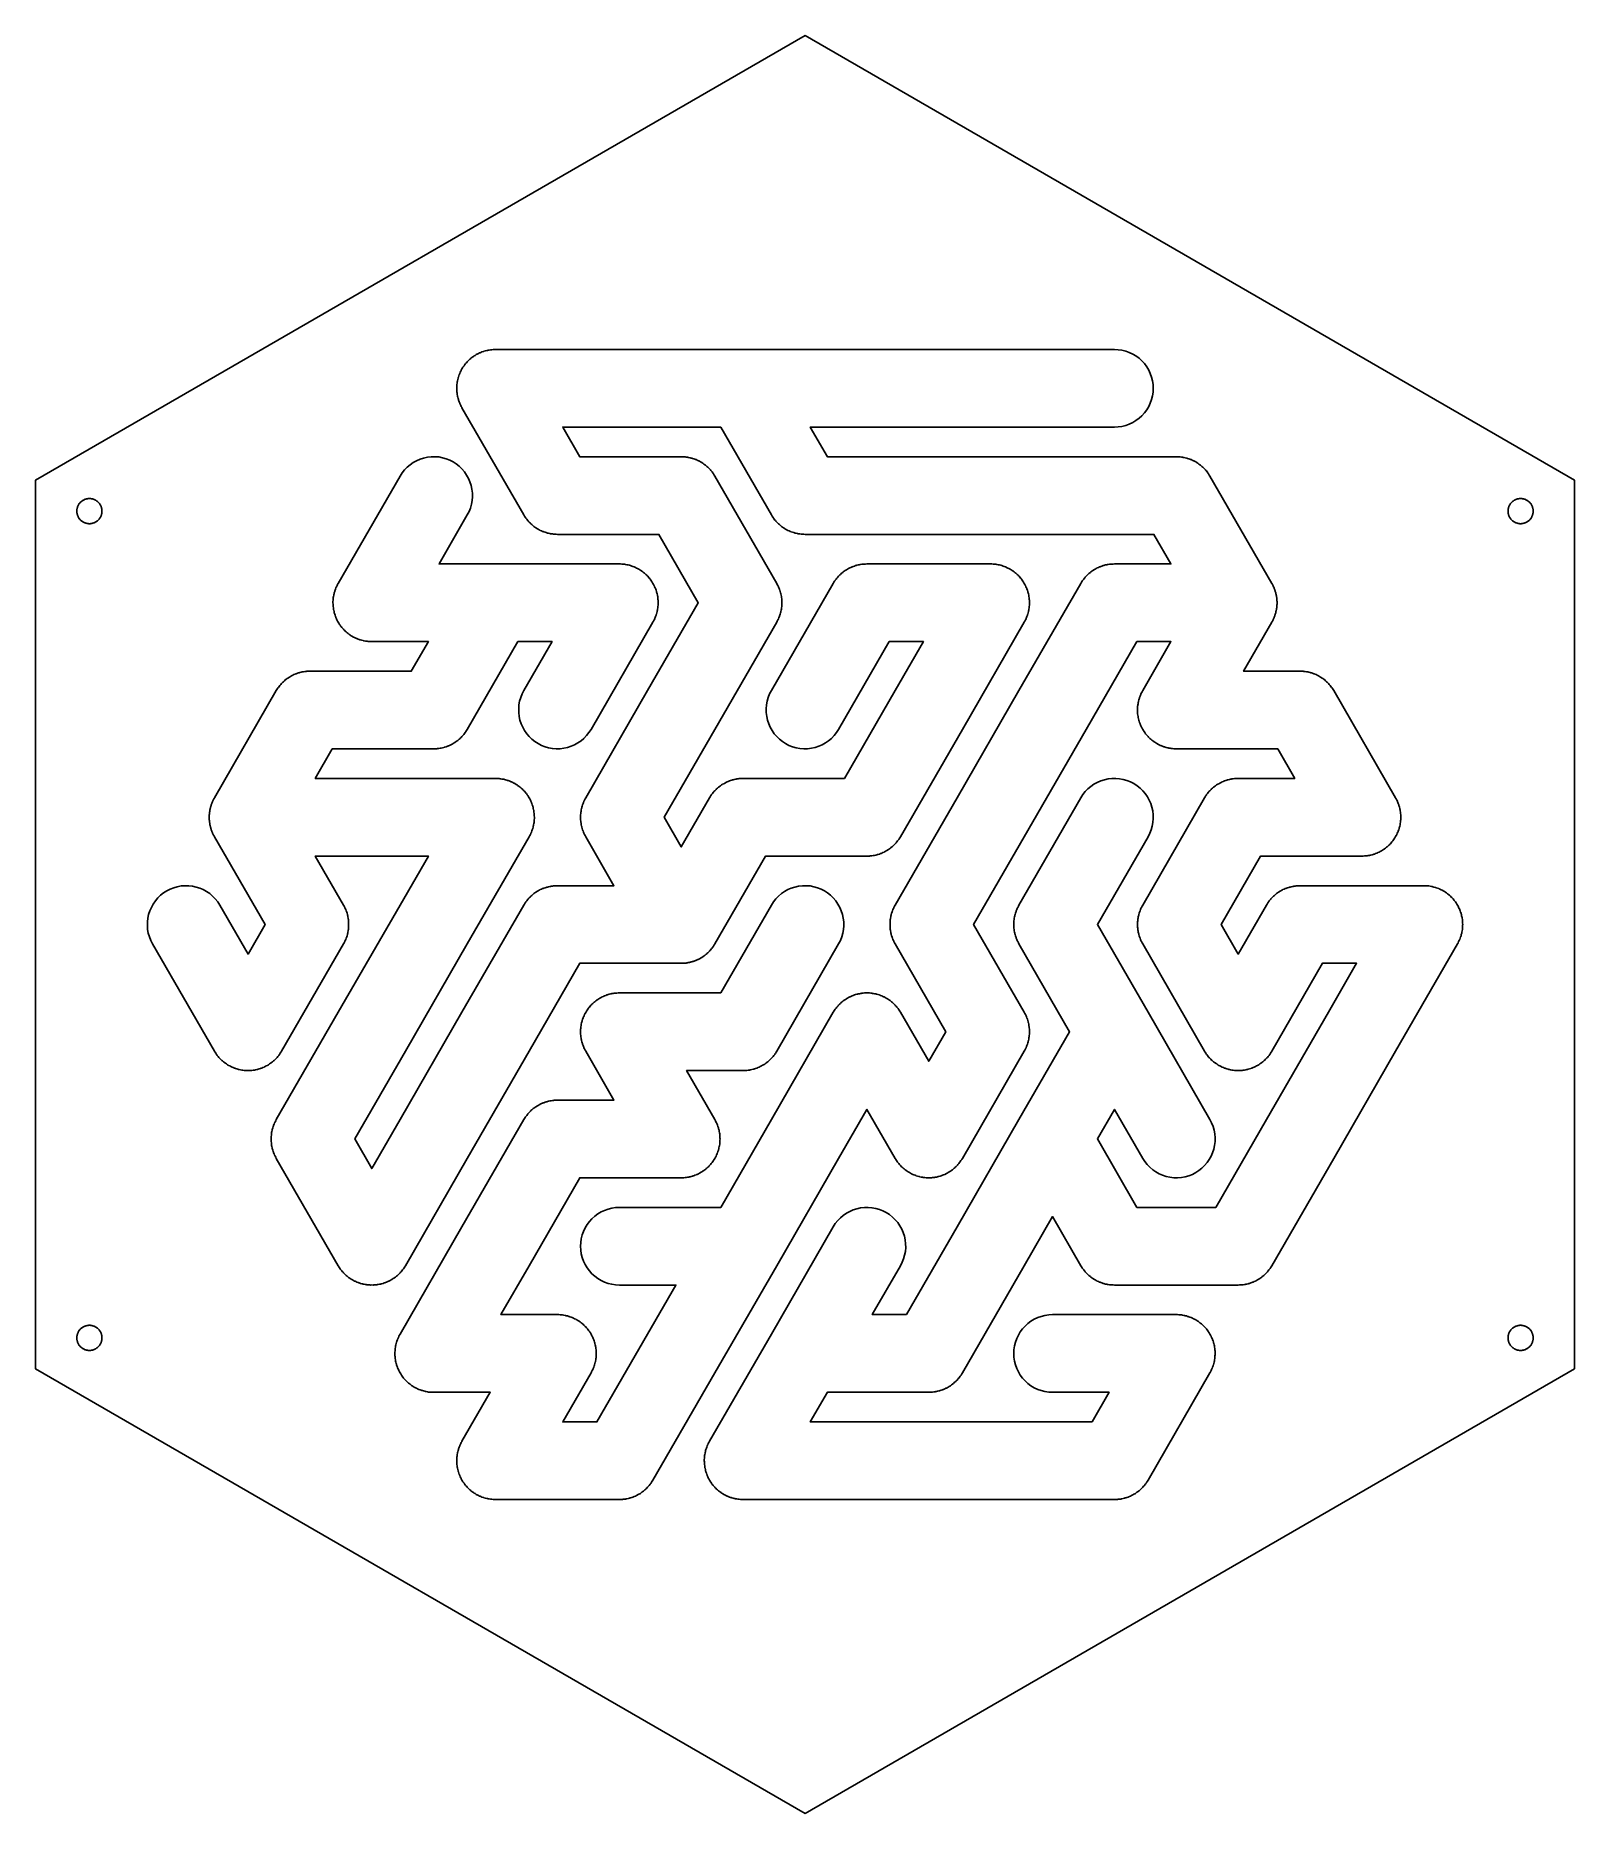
# Model space of a CAD drawing. Header units: millimetres. Extents: x -104 to 104, y -120 to 120.
import ezdxf

# ---------------------------------------------------------------- set-up
doc = ezdxf.new("R2010")
doc.units = ezdxf.units.MM
doc.layers.add('CUT', color=1, linetype='Continuous')

msp = doc.modelspace()

# ---------------------------------------------------------------- linework, layer by layer
at = {"layer": 'CUT'}
for points in [[(104.09, -60.09), (0, -120.19), (-104.09, -60.09), (-104.09, 60.09), (0, 120.19), (104.09, 60.09), (104.09, -60.09)], [(-20.75, -75.42), (-20.66, -75.27), (-20.57, -75.12), (-12.2, -60.62), (-3.82, -46.13), (-3.82, -46.13), (4.55, -31.62), (4.55, -31.62), (8.37, -25), (12.2, -31.62), (12.24, -31.7), (12.28, -31.77), (12.38, -31.91), (12.48, -32.06), (12.53, -32.13), (12.58, -32.2), (12.69, -32.33), (12.8, -32.46), (12.86, -32.52), (12.91, -32.59), (13.03, -32.71), (13.15, -32.83), (13.22, -32.89), (13.28, -32.95), (13.42, -33.05), (13.55, -33.17), (13.62, -33.21), (13.69, -33.27), (13.83, -33.36), (13.97, -33.46), (14.05, -33.5), (14.12, -33.55), (14.27, -33.63), (14.42, -33.71), (14.5, -33.74), (14.58, -33.78), (14.74, -33.85), (14.89, -33.91), (14.98, -33.94), (15.06, -33.97), (15.22, -34.02), (15.38, -34.07), (15.47, -34.09), (15.55, -34.11), (15.72, -34.14), (15.89, -34.18), (15.97, -34.19), (16.06, -34.21), (16.23, -34.22), (16.4, -34.24), (16.49, -34.24), (16.57, -34.25), (16.74, -34.24), (16.91, -34.25), (17, -34.24), (17.09, -34.24), (17.26, -34.22), (17.43, -34.21), (17.51, -34.19), (17.6, -34.18), (17.77, -34.14), (17.94, -34.11), (18.02, -34.09), (18.1, -34.07), (18.27, -34.02), (18.43, -33.97), (18.51, -33.94), (18.59, -33.91), (18.75, -33.85), (18.91, -33.78), (18.99, -33.74), (19.07, -33.71), (19.22, -33.63), (19.37, -33.55), (19.44, -33.5), (19.52, -33.46), (19.66, -33.36), (19.8, -33.27), (19.87, -33.21), (19.94, -33.17), (20.07, -33.05), (20.2, -32.95), (20.27, -32.89), (20.33, -32.83), (20.45, -32.71), (20.57, -32.59), (20.63, -32.52), (20.69, -32.46), (20.8, -32.33), (20.91, -32.2), (20.96, -32.13), (21.01, -32.06), (21.1, -31.91), (21.2, -31.77), (21.24, -31.7), (21.29, -31.62), (29.66, -17.12), (29.74, -16.97), (29.82, -16.82), (29.86, -16.74), (29.9, -16.67), (29.96, -16.51), (30.03, -16.35), (30.05, -16.27), (30.09, -16.19), (30.13, -16.02), (30.19, -15.86), (30.2, -15.77), (30.23, -15.69), (30.26, -15.52), (30.29, -15.36), (30.3, -15.27), (30.32, -15.19), (30.33, -15.01), (30.35, -14.84), (30.35, -14.76), (30.36, -14.67), (30.36, -14.5), (30.36, -14.33), (30.35, -14.24), (30.35, -14.16), (30.33, -13.99), (30.32, -13.81), (30.3, -13.73), (30.29, -13.64), (30.26, -13.48), (30.23, -13.31), (30.2, -13.23), (30.19, -13.14), (30.13, -12.98), (30.09, -12.81), (30.05, -12.73), (30.03, -12.65), (29.96, -12.49), (29.9, -12.33), (29.86, -12.26), (29.82, -12.18), (29.74, -12.03), (29.66, -11.87), (22.81, 0), (29.66, 11.87), (38.03, 26.37), (44.89, 38.25), (49.51, 38.25), (45.68, 31.62), (45.64, 31.55), (45.6, 31.47), (45.53, 31.32), (45.45, 31.17), (45.42, 31.09), (45.38, 31.01), (45.32, 30.85), (45.26, 30.69), (45.23, 30.6), (45.21, 30.52), (45.16, 30.36), (45.12, 30.19), (45.1, 30.11), (45.08, 30.02), (45.06, 29.85), (45.02, 29.69), (45.02, 29.6), (45, 29.51), (45, 29.34), (44.98, 29.17), (44.98, 29.09), (44.98, 29), (44.99, 28.83), (44.99, 28.66), (45, 28.57), (45, 28.49), (45.03, 28.32), (45.05, 28.14), (45.07, 28.06), (45.08, 27.98), (45.12, 27.81), (45.16, 27.64), (45.18, 27.56), (45.21, 27.48), (45.26, 27.31), (45.32, 27.15), (45.35, 27.07), (45.38, 26.99), (45.45, 26.84), (45.52, 26.68), (45.56, 26.6), (45.6, 26.53), (45.69, 26.38), (45.77, 26.23), (45.82, 26.16), (45.86, 26.08), (45.97, 25.95), (46.06, 25.8), (46.12, 25.74), (46.17, 25.67), (46.29, 25.54), (46.4, 25.41), (46.46, 25.35), (46.52, 25.29), (46.64, 25.17), (46.77, 25.05), (46.84, 25), (46.9, 24.94), (47.04, 24.84), (47.17, 24.73), (47.24, 24.69), (47.31, 24.63), (47.46, 24.55), (47.6, 24.45), (47.68, 24.41), (47.75, 24.37), (47.91, 24.3), (48.06, 24.22), (48.14, 24.19), (48.22, 24.15), (48.38, 24.09), (48.54, 24.03), (48.62, 24.01), (48.71, 23.98), (48.87, 23.93), (49.04, 23.89), (49.12, 23.87), (49.21, 23.85), (49.38, 23.83), (49.54, 23.79), (49.63, 23.79), (49.71, 23.78), (49.89, 23.77), (50.06, 23.75), (50.14, 23.75), (50.23, 23.75), (63.94, 23.75), (66.25, 19.75), (58.6, 19.75), (58.43, 19.74), (58.26, 19.74), (58.17, 19.73), (58.09, 19.72), (57.92, 19.7), (57.75, 19.68), (57.66, 19.66), (57.58, 19.65), (57.41, 19.61), (57.24, 19.57), (57.16, 19.54), (57.08, 19.52), (56.92, 19.47), (56.75, 19.41), (56.67, 19.38), (56.59, 19.35), (56.44, 19.28), (56.28, 19.21), (56.2, 19.17), (56.13, 19.13), (55.98, 19.04), (55.83, 18.96), (55.76, 18.91), (55.68, 18.87), (55.55, 18.76), (55.41, 18.67), (55.34, 18.61), (55.27, 18.56), (55.14, 18.44), (55.01, 18.33), (54.95, 18.27), (54.89, 18.21), (54.77, 18.09), (54.65, 17.96), (54.6, 17.89), (54.54, 17.83), (54.44, 17.69), (54.33, 17.56), (54.29, 17.49), (54.24, 17.42), (54.15, 17.27), (54.05, 17.12), (45.68, 2.62), (45.6, 2.47), (45.52, 2.32), (45.49, 2.24), (45.45, 2.17), (45.38, 2.01), (45.32, 1.85), (45.29, 1.77), (45.26, 1.69), (45.21, 1.52), (45.16, 1.36), (45.14, 1.27), (45.12, 1.19), (45.09, 1.02), (45.05, 0.86), (45.04, 0.77), (45.02, 0.69), (45.01, 0.51), (44.99, 0.34), (44.99, 0.26), (44.98, 0.17), (44.99, 0), (44.98, -0.17), (44.99, -0.26), (44.99, -0.34), (45.01, -0.51), (45.02, -0.69), (45.04, -0.77), (45.05, -0.86), (45.09, -1.02), (45.12, -1.19), (45.14, -1.27), (45.16, -1.36), (45.21, -1.52), (45.26, -1.69), (45.29, -1.77), (45.32, -1.85), (45.38, -2.01), (45.45, -2.17), (45.49, -2.24), (45.52, -2.32), (45.6, -2.47), (45.68, -2.63), (54.05, -17.12), (54.1, -17.2), (54.14, -17.27), (54.24, -17.41), (54.33, -17.56), (54.39, -17.63), (54.44, -17.7), (54.55, -17.83), (54.65, -17.96), (54.71, -18.02), (54.77, -18.09), (54.89, -18.21), (55.01, -18.33), (55.08, -18.39), (55.14, -18.45), (55.27, -18.55), (55.41, -18.67), (55.48, -18.71), (55.54, -18.77), (55.69, -18.86), (55.83, -18.96), (55.9, -19), (55.98, -19.05), (56.13, -19.13), (56.28, -19.21), (56.36, -19.24), (56.43, -19.28), (56.59, -19.35), (56.75, -19.41), (56.83, -19.44), (56.91, -19.47), (57.08, -19.52), (57.24, -19.57), (57.33, -19.59), (57.41, -19.61), (57.58, -19.64), (57.75, -19.68), (57.83, -19.69), (57.92, -19.71), (58.09, -19.72), (58.26, -19.74), (58.34, -19.74), (58.43, -19.75), (58.6, -19.74), (58.77, -19.75), (58.86, -19.74), (58.94, -19.74), (59.12, -19.72), (59.29, -19.71), (59.37, -19.69), (59.46, -19.68), (59.62, -19.64), (59.79, -19.61), (59.88, -19.59), (59.96, -19.57), (60.12, -19.52), (60.29, -19.47), (60.37, -19.44), (60.45, -19.41), (60.61, -19.35), (60.77, -19.28), (60.84, -19.24), (60.92, -19.21), (61.07, -19.13), (61.23, -19.05), (61.3, -19), (61.37, -18.96), (61.51, -18.86), (61.66, -18.77), (61.73, -18.71), (61.8, -18.67), (61.93, -18.55), (62.06, -18.45), (62.12, -18.39), (62.19, -18.33), (62.31, -18.21), (62.43, -18.09), (62.49, -18.02), (62.55, -17.96), (62.66, -17.83), (62.77, -17.7), (62.82, -17.63), (62.87, -17.56), (62.96, -17.41), (63.06, -17.27), (63.1, -17.2), (63.15, -17.12), (70, -5.25), (74.62, -5.25), (70.8, -11.87), (62.43, -26.37), (55.57, -38.25), (44.89, -38.25), (39.55, -29), (41.86, -25), (45.68, -31.62), (45.96, -32.06), (46.28, -32.46), (46.64, -32.83), (47.03, -33.17), (47.46, -33.46), (47.91, -33.71), (48.38, -33.91), (48.87, -34.07), (49.37, -34.18), (49.89, -34.24), (50.4, -34.25), (50.91, -34.21), (51.42, -34.11), (51.92, -33.97), (52.4, -33.78), (52.85, -33.55), (53.29, -33.27), (53.69, -32.95), (54.06, -32.59), (54.39, -32.2), (54.69, -31.77), (54.94, -31.32), (55.14, -30.85), (55.3, -30.36), (55.41, -29.86), (55.47, -29.34), (55.48, -28.83), (55.43, -28.31), (55.34, -27.81), (55.2, -27.31), (55.01, -26.83), (54.78, -26.37), (46.4, -11.87), (46.4, -11.87), (39.55, 0), (46.4, 11.87), (46.64, 12.33), (46.83, 12.81), (46.97, 13.31), (47.06, 13.81), (47.11, 14.33), (47.1, 14.84), (47.04, 15.36), (46.93, 15.86), (46.77, 16.35), (46.57, 16.82), (46.32, 17.27), (46.02, 17.7), (45.69, 18.09), (45.32, 18.45), (44.92, 18.77), (44.48, 19.05), (44.02, 19.28), (43.55, 19.47), (43.05, 19.61), (42.54, 19.71), (42.03, 19.75), (41.51, 19.74), (41, 19.68), (40.5, 19.57), (40.01, 19.41), (39.54, 19.21), (39.09, 18.96), (38.66, 18.67), (38.27, 18.33), (37.91, 17.96), (37.59, 17.56), (37.31, 17.12), (28.94, 2.62), (28.86, 2.47), (28.78, 2.32), (28.74, 2.24), (28.7, 2.17), (28.64, 2.01), (28.57, 1.85), (28.55, 1.77), (28.51, 1.69), (28.47, 1.52), (28.42, 1.36), (28.4, 1.27), (28.37, 1.19), (28.34, 1.02), (28.31, 0.86), (28.3, 0.77), (28.28, 0.69), (28.27, 0.51), (28.25, 0.34), (28.25, 0.26), (28.24, 0.17), (28.24, 0), (28.24, -0.17), (28.25, -0.26), (28.25, -0.34), (28.27, -0.51), (28.28, -0.69), (28.3, -0.77), (28.31, -0.86), (28.34, -1.02), (28.37, -1.19), (28.4, -1.27), (28.42, -1.36), (28.47, -1.52), (28.51, -1.69), (28.55, -1.77), (28.57, -1.85), (28.64, -2.01), (28.7, -2.17), (28.74, -2.24), (28.78, -2.32), (28.86, -2.47), (28.94, -2.63), (35.8, -14.5), (28.94, -26.37), (20.57, -40.87), (13.71, -52.75), (9.09, -52.75), (12.92, -46.13), (13.15, -45.67), (13.34, -45.19), (13.48, -44.69), (13.58, -44.19), (13.62, -43.67), (13.61, -43.16), (13.55, -42.64), (13.44, -42.14), (13.29, -41.65), (13.08, -41.18), (12.83, -40.73), (12.54, -40.3), (12.2, -39.91), (11.83, -39.55), (11.43, -39.23), (11, -38.95), (10.54, -38.72), (10.06, -38.53), (9.56, -38.39), (9.06, -38.29), (8.54, -38.25), (8.03, -38.26), (7.52, -38.32), (7.01, -38.43), (6.52, -38.59), (6.05, -38.79), (5.6, -39.04), (5.18, -39.33), (4.78, -39.67), (4.42, -40.04), (4.1, -40.44), (3.82, -40.87), (-4.55, -55.37), (-4.55, -55.37), (-12.92, -69.87), (-12.96, -69.95), (-13, -70.03), (-13.08, -70.18), (-13.15, -70.33), (-13.19, -70.41), (-13.22, -70.49), (-13.28, -70.65), (-13.34, -70.81), (-13.37, -70.9), (-13.4, -70.98), (-13.44, -71.14), (-13.48, -71.31), (-13.5, -71.39), (-13.52, -71.48), (-13.55, -71.65), (-13.58, -71.81), (-13.58, -71.9), (-13.6, -71.99), (-13.6, -72.16), (-13.62, -72.33), (-13.62, -72.41), (-13.62, -72.5), (-13.61, -72.67), (-13.61, -72.84), (-13.6, -72.93), (-13.6, -73.01), (-13.57, -73.18), (-13.55, -73.36), (-13.53, -73.44), (-13.52, -73.52), (-13.48, -73.69), (-13.44, -73.86), (-13.42, -73.94), (-13.4, -74.02), (-13.34, -74.19), (-13.29, -74.35), (-13.25, -74.43), (-13.22, -74.51), (-13.15, -74.66), (-13.08, -74.82), (-13.04, -74.9), (-13, -74.97), (-12.91, -75.12), (-12.83, -75.27), (-12.78, -75.34), (-12.74, -75.42), (-12.63, -75.55), (-12.54, -75.7), (-12.48, -75.76), (-12.43, -75.83), (-12.31, -75.96), (-12.2, -76.09), (-12.14, -76.15), (-12.08, -76.21), (-11.96, -76.33), (-11.83, -76.45), (-11.77, -76.5), (-11.7, -76.56), (-11.56, -76.66), (-11.43, -76.77), (-11.36, -76.81), (-11.29, -76.87), (-11.14, -76.95), (-11, -77.05), (-10.92, -77.09), (-10.85, -77.13), (-10.69, -77.2), (-10.54, -77.28), (-10.46, -77.31), (-10.38, -77.35), (-10.22, -77.41), (-10.06, -77.47), (-9.98, -77.49), (-9.9, -77.52), (-9.73, -77.57), (-9.56, -77.61), (-9.48, -77.63), (-9.4, -77.65), (-9.23, -77.67), (-9.06, -77.71), (-8.97, -77.71), (-8.89, -77.72), (-8.71, -77.73), (-8.54, -77.75), (-8.46, -77.75), (-8.37, -77.75), (8.37, -77.75), (25.11, -77.75), (41.86, -77.75), (42.03, -77.74), (42.2, -77.74), (42.29, -77.73), (42.37, -77.72), (42.54, -77.7), (42.71, -77.68), (42.8, -77.66), (42.88, -77.65), (43.05, -77.61), (43.22, -77.57), (43.3, -77.54), (43.38, -77.52), (43.54, -77.47), (43.71, -77.41), (43.79, -77.38), (43.87, -77.35), (44.02, -77.28), (44.18, -77.21), (44.26, -77.17), (44.33, -77.13), (44.48, -77.04), (44.63, -76.96), (44.7, -76.91), (44.77, -76.87), (44.91, -76.76), (45.05, -76.67), (45.12, -76.61), (45.19, -76.56), (45.32, -76.44), (45.45, -76.33), (45.51, -76.27), (45.57, -76.21), (45.69, -76.09), (45.81, -75.96), (45.86, -75.89), (45.92, -75.83), (46.02, -75.69), (46.13, -75.56), (46.17, -75.49), (46.22, -75.42), (46.31, -75.27), (46.4, -75.12), (54.78, -60.62), (54.82, -60.55), (54.86, -60.47), (54.93, -60.32), (55.01, -60.17), (55.04, -60.09), (55.08, -60.01), (55.14, -59.85), (55.2, -59.69), (55.22, -59.6), (55.25, -59.52), (55.3, -59.36), (55.34, -59.19), (55.36, -59.11), (55.38, -59.02), (55.4, -58.85), (55.43, -58.69), (55.44, -58.6), (55.45, -58.51), (55.46, -58.34), (55.48, -58.17), (55.48, -58.09), (55.48, -58), (55.47, -57.83), (55.47, -57.66), (55.46, -57.57), (55.45, -57.49), (55.43, -57.32), (55.41, -57.14), (55.39, -57.06), (55.38, -56.98), (55.34, -56.81), (55.3, -56.64), (55.27, -56.56), (55.25, -56.48), (55.2, -56.31), (55.14, -56.15), (55.11, -56.07), (55.08, -55.99), (55.01, -55.84), (54.94, -55.68), (54.9, -55.6), (54.86, -55.53), (54.77, -55.38), (54.69, -55.23), (54.64, -55.16), (54.59, -55.08), (54.49, -54.95), (54.39, -54.8), (54.34, -54.74), (54.29, -54.67), (54.17, -54.54), (54.06, -54.41), (54, -54.35), (53.94, -54.29), (53.81, -54.17), (53.69, -54.05), (53.62, -54), (53.56, -53.94), (53.42, -53.84), (53.29, -53.73), (53.22, -53.69), (53.15, -53.63), (53, -53.55), (52.85, -53.45), (52.78, -53.41), (52.7, -53.37), (52.55, -53.3), (52.4, -53.22), (52.32, -53.19), (52.24, -53.15), (52.08, -53.09), (51.92, -53.03), (51.83, -53.01), (51.75, -52.98), (51.59, -52.93), (51.42, -52.89), (51.34, -52.87), (51.25, -52.85), (51.08, -52.83), (50.91, -52.79), (50.83, -52.79), (50.74, -52.78), (50.57, -52.77), (50.4, -52.75), (50.32, -52.75), (50.23, -52.75), (33.49, -52.75), (32.97, -52.78), (32.46, -52.85), (31.96, -52.98), (31.48, -53.15), (31.01, -53.37), (30.57, -53.63), (30.16, -53.94), (29.77, -54.29), (29.43, -54.67), (29.12, -55.08), (28.86, -55.53), (28.64, -55.99), (28.46, -56.48), (28.34, -56.98), (28.26, -57.49), (28.24, -58), (28.26, -58.51), (28.34, -59.02), (28.46, -59.52), (28.64, -60.01), (28.86, -60.47), (29.12, -60.92), (29.43, -61.33), (29.77, -61.71), (30.16, -62.06), (30.57, -62.37), (31.01, -62.63), (31.48, -62.85), (31.96, -63.02), (32.46, -63.15), (32.97, -63.22), (33.49, -63.25), (41.14, -63.25), (38.83, -67.25), (25.11, -67.25), (8.37, -67.25), (0.72, -67.25), (3.03, -63.25), (16.74, -63.25), (16.91, -63.24), (17.09, -63.24), (17.17, -63.23), (17.26, -63.22), (17.43, -63.2), (17.6, -63.18), (17.68, -63.16), (17.77, -63.15), (17.93, -63.11), (18.1, -63.07), (18.18, -63.04), (18.27, -63.02), (18.43, -62.97), (18.59, -62.91), (18.67, -62.88), (18.75, -62.85), (18.91, -62.78), (19.07, -62.71), (19.14, -62.67), (19.22, -62.63), (19.37, -62.54), (19.52, -62.46), (19.59, -62.41), (19.66, -62.37), (19.8, -62.26), (19.94, -62.17), (20, -62.11), (20.07, -62.06), (20.2, -61.94), (20.33, -61.83), (20.39, -61.77), (20.46, -61.71), (20.57, -61.59), (20.69, -61.46), (20.74, -61.39), (20.8, -61.33), (20.9, -61.19), (21.01, -61.06), (21.06, -60.99), (21.11, -60.92), (21.2, -60.77), (21.29, -60.62), (29.66, -46.13), (33.49, -39.5), (37.31, -46.13), (37.4, -46.27), (37.49, -46.42), (37.54, -46.49), (37.59, -46.56), (37.7, -46.69), (37.8, -46.83), (37.86, -46.89), (37.91, -46.96), (38.03, -47.09), (38.15, -47.21), (38.21, -47.27), (38.27, -47.33), (38.4, -47.44), (38.53, -47.56), (38.6, -47.61), (38.66, -47.67), (38.8, -47.76), (38.94, -47.87), (39.01, -47.91), (39.09, -47.96), (39.24, -48.04), (39.38, -48.13), (39.46, -48.17), (39.54, -48.21), (39.69, -48.28), (39.85, -48.35), (39.93, -48.38), (40.01, -48.41), (40.17, -48.47), (40.33, -48.52), (40.42, -48.54), (40.5, -48.57), (40.67, -48.61), (40.83, -48.65), (40.92, -48.66), (41, -48.68), (41.17, -48.7), (41.34, -48.72), (41.43, -48.73), (41.51, -48.74), (41.69, -48.74), (41.86, -48.75), (58.6, -48.75), (58.77, -48.74), (58.94, -48.74), (59.03, -48.73), (59.12, -48.72), (59.29, -48.7), (59.46, -48.68), (59.54, -48.66), (59.63, -48.65), (59.79, -48.61), (59.96, -48.57), (60.04, -48.54), (60.13, -48.52), (60.29, -48.47), (60.45, -48.41), (60.53, -48.38), (60.61, -48.35), (60.77, -48.28), (60.92, -48.21), (61, -48.17), (61.08, -48.13), (61.22, -48.04), (61.37, -47.96), (61.44, -47.91), (61.52, -47.87), (61.66, -47.76), (61.8, -47.67), (61.86, -47.61), (61.93, -47.56), (62.06, -47.44), (62.19, -47.33), (62.25, -47.27), (62.31, -47.21), (62.43, -47.09), (62.55, -46.96), (62.6, -46.89), (62.66, -46.83), (62.76, -46.69), (62.87, -46.56), (62.92, -46.49), (62.97, -46.42), (63.05, -46.27), (63.15, -46.13), (71.52, -31.62), (79.89, -17.12), (88.26, -2.63), (88.3, -2.55), (88.35, -2.47), (88.42, -2.32), (88.5, -2.17), (88.53, -2.09), (88.57, -2.01), (88.62, -1.85), (88.69, -1.69), (88.71, -1.6), (88.74, -1.52), (88.78, -1.36), (88.83, -1.19), (88.84, -1.11), (88.86, -1.02), (88.89, -0.85), (88.92, -0.69), (88.93, -0.6), (88.94, -0.51), (88.95, -0.34), (88.96, -0.17), (88.96, -0.09), (88.97, 0), (88.96, 0.17), (88.95, 0.34), (88.94, 0.43), (88.94, 0.51), (88.92, 0.68), (88.9, 0.86), (88.88, 0.94), (88.86, 1.02), (88.82, 1.19), (88.79, 1.36), (88.76, 1.44), (88.74, 1.52), (88.68, 1.69), (88.63, 1.85), (88.6, 1.93), (88.57, 2.01), (88.49, 2.16), (88.42, 2.32), (88.38, 2.4), (88.35, 2.47), (88.26, 2.62), (88.17, 2.77), (88.13, 2.84), (88.08, 2.92), (87.98, 3.05), (87.88, 3.2), (87.83, 3.26), (87.77, 3.33), (87.66, 3.46), (87.55, 3.59), (87.49, 3.65), (87.43, 3.71), (87.3, 3.83), (87.18, 3.95), (87.11, 4), (87.05, 4.06), (86.91, 4.16), (86.77, 4.27), (86.7, 4.31), (86.63, 4.37), (86.49, 4.45), (86.34, 4.55), (86.26, 4.59), (86.19, 4.63), (86.04, 4.7), (85.88, 4.78), (85.8, 4.81), (85.72, 4.85), (85.56, 4.91), (85.4, 4.97), (85.32, 4.99), (85.24, 5.02), (85.07, 5.07), (84.91, 5.11), (84.82, 5.13), (84.74, 5.15), (84.57, 5.17), (84.4, 5.21), (84.32, 5.21), (84.23, 5.22), (84.06, 5.23), (83.89, 5.25), (83.8, 5.25), (83.72, 5.25), (66.97, 5.25), (66.8, 5.24), (66.63, 5.24), (66.54, 5.23), (66.46, 5.22), (66.29, 5.2), (66.12, 5.18), (66.03, 5.16), (65.95, 5.15), (65.78, 5.11), (65.61, 5.07), (65.53, 5.04), (65.45, 5.02), (65.29, 4.97), (65.12, 4.91), (65.04, 4.88), (64.96, 4.85), (64.81, 4.78), (64.65, 4.71), (64.58, 4.67), (64.5, 4.63), (64.35, 4.54), (64.2, 4.46), (64.13, 4.41), (64.06, 4.37), (63.92, 4.26), (63.78, 4.17), (63.71, 4.11), (63.64, 4.06), (63.51, 3.94), (63.38, 3.83), (63.32, 3.77), (63.26, 3.71), (63.14, 3.59), (63.03, 3.46), (62.97, 3.39), (62.91, 3.33), (62.81, 3.19), (62.71, 3.06), (62.66, 2.99), (62.61, 2.92), (62.52, 2.77), (62.43, 2.62), (58.6, -4), (56.29, 0), (61.63, 9.25), (75.34, 9.25), (75.43, 9.25), (75.52, 9.25), (75.69, 9.27), (75.86, 9.28), (75.94, 9.29), (76.03, 9.29), (76.2, 9.33), (76.37, 9.35), (76.45, 9.37), (76.54, 9.39), (76.7, 9.43), (76.87, 9.48), (76.95, 9.51), (77.03, 9.53), (77.19, 9.59), (77.35, 9.65), (77.43, 9.69), (77.51, 9.72), (77.66, 9.8), (77.82, 9.87), (77.89, 9.91), (77.97, 9.95), (78.11, 10.05), (78.26, 10.13), (78.33, 10.19), (78.4, 10.23), (78.54, 10.34), (78.67, 10.44), (78.74, 10.5), (78.81, 10.55), (78.93, 10.67), (79.06, 10.79), (79.11, 10.85), (79.18, 10.91), (79.29, 11.04), (79.4, 11.17), (79.45, 11.24), (79.51, 11.3), (79.61, 11.45), (79.71, 11.58), (79.75, 11.66), (79.8, 11.73), (79.89, 11.88), (79.97, 12.03), (80.01, 12.1), (80.05, 12.18), (80.12, 12.34), (80.19, 12.49), (80.22, 12.57), (80.26, 12.65), (80.31, 12.81), (80.37, 12.98), (80.39, 13.06), (80.42, 13.14), (80.45, 13.31), (80.49, 13.48), (80.51, 13.56), (80.52, 13.64), (80.54, 13.82), (80.57, 13.99), (80.57, 14.07), (80.58, 14.16), (80.59, 14.33), (80.59, 14.5), (80.59, 14.59), (80.59, 14.67), (80.58, 14.84), (80.57, 15.01), (80.56, 15.1), (80.55, 15.19), (80.52, 15.35), (80.49, 15.52), (80.47, 15.61), (80.46, 15.69), (80.41, 15.86), (80.37, 16.02), (80.34, 16.1), (80.32, 16.19), (80.25, 16.35), (80.19, 16.51), (80.16, 16.59), (80.13, 16.67), (80.05, 16.82), (79.97, 16.97), (79.93, 17.05), (79.89, 17.12), (71.52, 31.62), (71.43, 31.77), (71.34, 31.92), (71.29, 31.99), (71.24, 32.06), (71.13, 32.19), (71.03, 32.33), (70.97, 32.39), (70.92, 32.46), (70.8, 32.59), (70.68, 32.71), (70.62, 32.77), (70.56, 32.83), (70.43, 32.94), (70.3, 33.06), (70.23, 33.11), (70.17, 33.17), (70.03, 33.26), (69.89, 33.37), (69.82, 33.41), (69.74, 33.46), (69.59, 33.54), (69.45, 33.63), (69.37, 33.67), (69.29, 33.71), (69.14, 33.78), (68.98, 33.85), (68.9, 33.88), (68.82, 33.91), (68.66, 33.97), (68.5, 34.02), (68.41, 34.04), (68.33, 34.07), (68.16, 34.11), (68, 34.15), (67.91, 34.16), (67.83, 34.18), (67.66, 34.2), (67.49, 34.22), (67.4, 34.23), (67.32, 34.24), (67.14, 34.24), (66.97, 34.25), (59.32, 34.25), (63.15, 40.87), (63.19, 40.95), (63.23, 41.03), (63.27, 41.1), (63.31, 41.18), (63.34, 41.26), (63.38, 41.33), (63.41, 41.41), (63.45, 41.49), (63.48, 41.57), (63.51, 41.65), (63.54, 41.73), (63.57, 41.81), (63.6, 41.9), (63.62, 41.98), (63.65, 42.06), (63.67, 42.14), (63.69, 42.23), (63.71, 42.31), (63.73, 42.39), (63.75, 42.48), (63.76, 42.56), (63.78, 42.64), (63.79, 42.73), (63.81, 42.81), (63.81, 42.9), (63.83, 42.99), (63.83, 43.07), (63.84, 43.16), (63.84, 43.24), (63.85, 43.33), (63.85, 43.41), (63.85, 43.5), (63.85, 43.59), (63.85, 43.67), (63.84, 43.76), (63.84, 43.84), (63.83, 43.93), (63.83, 44.01), (63.81, 44.1), (63.81, 44.19), (63.79, 44.27), (63.78, 44.36), (63.76, 44.44), (63.75, 44.52), (63.73, 44.61), (63.71, 44.69), (63.69, 44.77), (63.67, 44.86), (63.65, 44.94), (63.62, 45.02), (63.6, 45.1), (63.57, 45.19), (63.54, 45.27), (63.51, 45.35), (63.48, 45.43), (63.45, 45.51), (63.41, 45.59), (63.38, 45.67), (63.34, 45.74), (63.31, 45.82), (63.27, 45.9), (63.23, 45.97), (63.19, 46.05), (63.15, 46.12), (54.78, 60.62), (54.68, 60.77), (54.59, 60.92), (54.54, 60.99), (54.5, 61.06), (54.39, 61.19), (54.29, 61.33), (54.23, 61.39), (54.18, 61.46), (54.06, 61.59), (53.94, 61.71), (53.88, 61.77), (53.82, 61.83), (53.69, 61.94), (53.56, 62.06), (53.49, 62.11), (53.43, 62.17), (53.28, 62.26), (53.15, 62.37), (53.07, 62.41), (53, 62.46), (52.85, 62.54), (52.7, 62.63), (52.63, 62.67), (52.55, 62.71), (52.39, 62.78), (52.24, 62.85), (52.16, 62.88), (52.08, 62.91), (51.92, 62.97), (51.75, 63.02), (51.67, 63.04), (51.59, 63.07), (51.42, 63.11), (51.25, 63.15), (51.17, 63.16), (51.08, 63.18), (50.91, 63.2), (50.74, 63.22), (50.66, 63.23), (50.57, 63.24), (50.4, 63.24), (50.23, 63.25), (33.49, 63.25), (16.74, 63.25), (3.03, 63.25), (0.72, 67.25), (8.37, 67.25), (25.11, 67.25), (41.86, 67.25), (42.37, 67.28), (42.88, 67.35), (43.38, 67.48), (43.87, 67.65), (44.33, 67.87), (44.77, 68.13), (45.19, 68.44), (45.57, 68.79), (45.92, 69.17), (46.22, 69.58), (46.49, 70.03), (46.71, 70.49), (46.88, 70.98), (47.01, 71.48), (47.08, 71.99), (47.11, 72.5), (47.08, 73.01), (47.01, 73.52), (46.88, 74.02), (46.71, 74.51), (46.49, 74.97), (46.22, 75.42), (45.92, 75.83), (45.57, 76.21), (45.19, 76.56), (44.77, 76.87), (44.33, 77.13), (43.87, 77.35), (43.38, 77.52), (42.88, 77.65), (42.37, 77.72), (41.86, 77.75), (25.11, 77.75), (8.37, 77.75), (-8.37, 77.75), (-25.11, 77.75), (-41.86, 77.75), (-41.94, 77.75), (-42.03, 77.75), (-42.2, 77.73), (-42.37, 77.72), (-42.46, 77.71), (-42.54, 77.71), (-42.71, 77.67), (-42.88, 77.65), (-42.97, 77.63), (-43.05, 77.61), (-43.22, 77.57), (-43.38, 77.52), (-43.46, 77.49), (-43.55, 77.47), (-43.71, 77.41), (-43.87, 77.35), (-43.94, 77.31), (-44.02, 77.28), (-44.18, 77.2), (-44.33, 77.13), (-44.41, 77.09), (-44.48, 77.05), (-44.63, 76.95), (-44.77, 76.87), (-44.84, 76.81), (-44.92, 76.77), (-45.05, 76.66), (-45.19, 76.56), (-45.25, 76.5), (-45.32, 76.45), (-45.44, 76.33), (-45.57, 76.21), (-45.63, 76.15), (-45.69, 76.09), (-45.8, 75.96), (-45.92, 75.83), (-45.97, 75.76), (-46.02, 75.7), (-46.12, 75.55), (-46.22, 75.42), (-46.27, 75.34), (-46.32, 75.27), (-46.4, 75.12), (-46.49, 74.97), (-46.52, 74.9), (-46.57, 74.82), (-46.63, 74.66), (-46.71, 74.51), (-46.74, 74.43), (-46.77, 74.35), (-46.82, 74.19), (-46.88, 74.02), (-46.9, 73.94), (-46.93, 73.86), (-46.97, 73.69), (-47.01, 73.52), (-47.02, 73.44), (-47.04, 73.36), (-47.06, 73.18), (-47.08, 73.01), (-47.09, 72.93), (-47.1, 72.84), (-47.1, 72.67), (-47.11, 72.5), (-47.1, 72.41), (-47.11, 72.33), (-47.09, 72.16), (-47.08, 71.99), (-47.07, 71.9), (-47.06, 71.81), (-47.03, 71.65), (-47.01, 71.48), (-46.99, 71.39), (-46.97, 71.31), (-46.92, 71.14), (-46.88, 70.98), (-46.85, 70.9), (-46.83, 70.81), (-46.77, 70.65), (-46.71, 70.49), (-46.67, 70.41), (-46.64, 70.33), (-46.56, 70.18), (-46.49, 70.03), (-46.44, 69.95), (-46.4, 69.87), (-38.03, 55.37), (-37.94, 55.23), (-37.85, 55.08), (-37.8, 55.01), (-37.75, 54.94), (-37.65, 54.81), (-37.54, 54.67), (-37.49, 54.61), (-37.43, 54.54), (-37.31, 54.41), (-37.2, 54.29), (-37.13, 54.23), (-37.08, 54.17), (-36.94, 54.06), (-36.82, 53.94), (-36.75, 53.89), (-36.68, 53.83), (-36.54, 53.74), (-36.4, 53.63), (-36.33, 53.59), (-36.26, 53.54), (-36.11, 53.46), (-35.96, 53.37), (-35.88, 53.33), (-35.81, 53.29), (-35.65, 53.22), (-35.5, 53.15), (-35.41, 53.12), (-35.34, 53.09), (-35.17, 53.03), (-35.01, 52.98), (-34.93, 52.96), (-34.85, 52.93), (-34.68, 52.89), (-34.51, 52.85), (-34.43, 52.84), (-34.34, 52.82), (-34.17, 52.8), (-34, 52.78), (-33.92, 52.77), (-33.83, 52.76), (-33.66, 52.76), (-33.49, 52.75), (-19.77, 52.75), (-14.43, 43.5), (-21.29, 31.62), (-29.66, 17.12), (-29.74, 16.97), (-29.82, 16.82), (-29.86, 16.74), (-29.9, 16.67), (-29.96, 16.51), (-30.03, 16.35), (-30.05, 16.27), (-30.09, 16.19), (-30.13, 16.02), (-30.19, 15.86), (-30.2, 15.77), (-30.23, 15.69), (-30.26, 15.52), (-30.29, 15.36), (-30.3, 15.27), (-30.32, 15.19), (-30.33, 15.01), (-30.35, 14.84), (-30.35, 14.76), (-30.36, 14.67), (-30.36, 14.5), (-30.36, 14.33), (-30.35, 14.24), (-30.35, 14.16), (-30.33, 13.99), (-30.32, 13.81), (-30.3, 13.73), (-30.29, 13.64), (-30.26, 13.48), (-30.23, 13.31), (-30.2, 13.23), (-30.19, 13.14), (-30.13, 12.98), (-30.09, 12.81), (-30.05, 12.73), (-30.03, 12.65), (-29.96, 12.49), (-29.9, 12.33), (-29.86, 12.26), (-29.82, 12.18), (-29.74, 12.03), (-29.66, 11.87), (-25.84, 5.25), (-33.49, 5.25), (-33.66, 5.24), (-33.83, 5.24), (-33.92, 5.23), (-34, 5.22), (-34.17, 5.2), (-34.34, 5.18), (-34.43, 5.16), (-34.51, 5.15), (-34.68, 5.11), (-34.85, 5.07), (-34.93, 5.04), (-35.01, 5.02), (-35.17, 4.97), (-35.34, 4.91), (-35.41, 4.88), (-35.5, 4.85), (-35.65, 4.78), (-35.81, 4.71), (-35.88, 4.67), (-35.96, 4.63), (-36.11, 4.54), (-36.26, 4.46), (-36.33, 4.41), (-36.4, 4.37), (-36.54, 4.26), (-36.68, 4.17), (-36.75, 4.11), (-36.82, 4.06), (-36.94, 3.94), (-37.08, 3.83), (-37.13, 3.77), (-37.2, 3.71), (-37.31, 3.59), (-37.43, 3.46), (-37.49, 3.39), (-37.54, 3.33), (-37.65, 3.19), (-37.75, 3.06), (-37.8, 2.99), (-37.85, 2.92), (-37.94, 2.77), (-38.03, 2.62), (-46.4, -11.87), (-46.4, -11.87), (-54.78, -26.37), (-58.6, -33), (-60.91, -29), (-54.05, -17.12), (-45.68, -2.63), (-45.68, -2.63), (-37.31, 11.87), (-37.27, 11.95), (-37.23, 12.03), (-37.15, 12.18), (-37.08, 12.33), (-37.04, 12.41), (-37.01, 12.49), (-36.95, 12.65), (-36.89, 12.81), (-36.86, 12.9), (-36.83, 12.98), (-36.79, 13.14), (-36.75, 13.31), (-36.73, 13.39), (-36.71, 13.48), (-36.68, 13.65), (-36.65, 13.81), (-36.65, 13.9), (-36.63, 13.99), (-36.62, 14.16), (-36.61, 14.33), (-36.61, 14.41), (-36.61, 14.5), (-36.62, 14.67), (-36.62, 14.84), (-36.63, 14.93), (-36.63, 15.01), (-36.66, 15.18), (-36.68, 15.36), (-36.7, 15.44), (-36.71, 15.52), (-36.75, 15.69), (-36.79, 15.86), (-36.81, 15.94), (-36.83, 16.02), (-36.89, 16.19), (-36.94, 16.35), (-36.98, 16.43), (-37.01, 16.51), (-37.08, 16.66), (-37.15, 16.82), (-37.19, 16.9), (-37.23, 16.97), (-37.32, 17.12), (-37.4, 17.27), (-37.45, 17.34), (-37.49, 17.42), (-37.6, 17.55), (-37.69, 17.7), (-37.75, 17.76), (-37.8, 17.83), (-37.91, 17.96), (-38.03, 18.09), (-38.09, 18.15), (-38.15, 18.21), (-38.27, 18.33), (-38.4, 18.45), (-38.46, 18.5), (-38.53, 18.56), (-38.67, 18.66), (-38.8, 18.77), (-38.87, 18.81), (-38.94, 18.87), (-39.09, 18.95), (-39.23, 19.05), (-39.31, 19.09), (-39.38, 19.13), (-39.54, 19.2), (-39.69, 19.28), (-39.77, 19.31), (-39.85, 19.35), (-40.01, 19.41), (-40.17, 19.47), (-40.25, 19.49), (-40.33, 19.52), (-40.5, 19.57), (-40.67, 19.61), (-40.75, 19.63), (-40.83, 19.65), (-41, 19.67), (-41.17, 19.71), (-41.26, 19.71), (-41.34, 19.72), (-41.51, 19.73), (-41.69, 19.75), (-41.77, 19.75), (-41.86, 19.75), (-58.6, 19.75), (-66.25, 19.75), (-63.94, 23.75), (-50.23, 23.75), (-50.06, 23.76), (-49.89, 23.76), (-49.8, 23.77), (-49.71, 23.78), (-49.54, 23.8), (-49.37, 23.82), (-49.29, 23.84), (-49.21, 23.85), (-49.04, 23.89), (-48.87, 23.93), (-48.79, 23.96), (-48.71, 23.98), (-48.54, 24.03), (-48.38, 24.09), (-48.3, 24.12), (-48.22, 24.15), (-48.07, 24.22), (-47.91, 24.29), (-47.83, 24.33), (-47.75, 24.37), (-47.61, 24.46), (-47.46, 24.54), (-47.39, 24.59), (-47.31, 24.63), (-47.17, 24.74), (-47.03, 24.83), (-46.97, 24.89), (-46.9, 24.94), (-46.77, 25.06), (-46.64, 25.17), (-46.58, 25.23), (-46.52, 25.29), (-46.4, 25.41), (-46.28, 25.54), (-46.23, 25.61), (-46.17, 25.67), (-46.07, 25.81), (-45.96, 25.94), (-45.92, 26.01), (-45.86, 26.08), (-45.78, 26.23), (-45.68, 26.37), (-38.83, 38.25), (-34.21, 38.25), (-38.03, 31.62), (-38.27, 31.17), (-38.46, 30.69), (-38.6, 30.19), (-38.69, 29.69), (-38.73, 29.17), (-38.73, 28.66), (-38.67, 28.14), (-38.56, 27.64), (-38.4, 27.15), (-38.19, 26.68), (-37.94, 26.23), (-37.65, 25.8), (-37.32, 25.41), (-36.95, 25.05), (-36.54, 24.73), (-36.11, 24.45), (-35.65, 24.22), (-35.17, 24.03), (-34.68, 23.89), (-34.17, 23.79), (-33.66, 23.75), (-33.14, 23.76), (-32.63, 23.82), (-32.13, 23.93), (-31.64, 24.09), (-31.16, 24.29), (-30.71, 24.54), (-30.29, 24.83), (-29.9, 25.17), (-29.54, 25.54), (-29.22, 25.94), (-28.94, 26.37), (-20.57, 40.87), (-20.53, 40.95), (-20.48, 41.03), (-20.41, 41.18), (-20.33, 41.33), (-20.3, 41.41), (-20.26, 41.49), (-20.21, 41.65), (-20.14, 41.81), (-20.12, 41.9), (-20.09, 41.98), (-20.05, 42.14), (-20, 42.31), (-19.99, 42.39), (-19.97, 42.48), (-19.94, 42.65), (-19.91, 42.81), (-19.9, 42.9), (-19.89, 42.99), (-19.88, 43.16), (-19.87, 43.33), (-19.87, 43.41), (-19.86, 43.5), (-19.87, 43.67), (-19.88, 43.84), (-19.89, 43.93), (-19.89, 44.01), (-19.92, 44.18), (-19.93, 44.36), (-19.95, 44.44), (-19.97, 44.52), (-20.01, 44.69), (-20.04, 44.86), (-20.07, 44.94), (-20.09, 45.02), (-20.15, 45.19), (-20.2, 45.35), (-20.24, 45.43), (-20.26, 45.51), (-20.34, 45.66), (-20.41, 45.82), (-20.45, 45.9), (-20.48, 45.97), (-20.57, 46.12), (-20.66, 46.27), (-20.71, 46.34), (-20.75, 46.42), (-20.85, 46.55), (-20.95, 46.7), (-21.01, 46.76), (-21.06, 46.83), (-21.17, 46.96), (-21.28, 47.09), (-21.34, 47.15), (-21.4, 47.21), (-21.53, 47.33), (-21.65, 47.45), (-21.72, 47.5), (-21.78, 47.56), (-21.92, 47.66), (-22.06, 47.77), (-22.13, 47.81), (-22.2, 47.87), (-22.35, 47.95), (-22.49, 48.05), (-22.57, 48.09), (-22.64, 48.13), (-22.8, 48.2), (-22.95, 48.28), (-23.03, 48.31), (-23.11, 48.35), (-23.27, 48.41), (-23.43, 48.47), (-23.51, 48.49), (-23.59, 48.52), (-23.76, 48.57), (-23.92, 48.61), (-24.01, 48.63), (-24.09, 48.65), (-24.26, 48.67), (-24.43, 48.71), (-24.52, 48.71), (-24.6, 48.72), (-24.77, 48.73), (-24.94, 48.75), (-25.03, 48.75), (-25.11, 48.75), (-41.86, 48.75), (-49.51, 48.75), (-45.68, 55.37), (-45.45, 55.83), (-45.26, 56.31), (-45.12, 56.81), (-45.02, 57.31), (-44.98, 57.83), (-44.99, 58.34), (-45.05, 58.86), (-45.16, 59.36), (-45.32, 59.85), (-45.52, 60.32), (-45.77, 60.77), (-46.06, 61.2), (-46.4, 61.59), (-46.77, 61.95), (-47.17, 62.27), (-47.6, 62.55), (-48.06, 62.78), (-48.54, 62.97), (-49.04, 63.11), (-49.54, 63.21), (-50.06, 63.25), (-50.57, 63.24), (-51.08, 63.18), (-51.59, 63.07), (-52.08, 62.91), (-52.55, 62.71), (-53, 62.46), (-53.43, 62.17), (-53.82, 61.83), (-54.18, 61.46), (-54.5, 61.06), (-54.78, 60.62), (-63.15, 46.12), (-63.19, 46.05), (-63.23, 45.97), (-63.3, 45.82), (-63.38, 45.67), (-63.41, 45.59), (-63.45, 45.51), (-63.51, 45.35), (-63.57, 45.19), (-63.6, 45.1), (-63.62, 45.02), (-63.67, 44.86), (-63.71, 44.69), (-63.73, 44.61), (-63.75, 44.52), (-63.78, 44.35), (-63.81, 44.19), (-63.81, 44.1), (-63.83, 44.01), (-63.83, 43.84), (-63.85, 43.67), (-63.85, 43.59), (-63.85, 43.5), (-63.84, 43.33), (-63.84, 43.16), (-63.83, 43.07), (-63.83, 42.99), (-63.8, 42.82), (-63.78, 42.64), (-63.76, 42.56), (-63.75, 42.48), (-63.71, 42.31), (-63.67, 42.14), (-63.65, 42.06), (-63.62, 41.98), (-63.57, 41.81), (-63.51, 41.65), (-63.48, 41.57), (-63.45, 41.49), (-63.38, 41.34), (-63.31, 41.18), (-63.27, 41.1), (-63.23, 41.03), (-63.14, 40.88), (-63.06, 40.73), (-63.01, 40.66), (-62.97, 40.58), (-62.86, 40.45), (-62.77, 40.3), (-62.71, 40.24), (-62.66, 40.17), (-62.54, 40.04), (-62.43, 39.91), (-62.37, 39.85), (-62.31, 39.79), (-62.19, 39.67), (-62.06, 39.55), (-62, 39.5), (-61.93, 39.44), (-61.79, 39.34), (-61.66, 39.23), (-61.59, 39.19), (-61.52, 39.13), (-61.37, 39.05), (-61.23, 38.95), (-61.15, 38.91), (-61.08, 38.87), (-60.92, 38.8), (-60.77, 38.72), (-60.69, 38.69), (-60.61, 38.65), (-60.45, 38.59), (-60.29, 38.53), (-60.21, 38.51), (-60.13, 38.48), (-59.96, 38.43), (-59.79, 38.39), (-59.71, 38.37), (-59.63, 38.35), (-59.46, 38.33), (-59.29, 38.29), (-59.2, 38.29), (-59.12, 38.28), (-58.94, 38.27), (-58.77, 38.25), (-58.69, 38.25), (-58.6, 38.25), (-50.95, 38.25), (-53.26, 34.25), (-66.97, 34.25), (-67.14, 34.24), (-67.32, 34.24), (-67.4, 34.23), (-67.49, 34.22), (-67.66, 34.2), (-67.83, 34.18), (-67.91, 34.16), (-68, 34.15), (-68.16, 34.11), (-68.33, 34.07), (-68.41, 34.04), (-68.5, 34.02), (-68.66, 33.97), (-68.82, 33.91), (-68.9, 33.88), (-68.98, 33.85), (-69.14, 33.78), (-69.29, 33.71), (-69.37, 33.67), (-69.45, 33.63), (-69.59, 33.54), (-69.74, 33.46), (-69.82, 33.41), (-69.89, 33.37), (-70.03, 33.26), (-70.17, 33.17), (-70.23, 33.11), (-70.3, 33.06), (-70.43, 32.94), (-70.56, 32.83), (-70.62, 32.77), (-70.68, 32.71), (-70.8, 32.59), (-70.92, 32.46), (-70.97, 32.39), (-71.03, 32.33), (-71.13, 32.19), (-71.24, 32.06), (-71.29, 31.99), (-71.34, 31.92), (-71.43, 31.77), (-71.52, 31.62), (-79.89, 17.12), (-79.93, 17.05), (-79.97, 16.97), (-80.01, 16.9), (-80.05, 16.82), (-80.09, 16.74), (-80.13, 16.67), (-80.16, 16.59), (-80.19, 16.51), (-80.22, 16.43), (-80.26, 16.35), (-80.28, 16.27), (-80.32, 16.19), (-80.34, 16.1), (-80.37, 16.02), (-80.39, 15.94), (-80.42, 15.86), (-80.43, 15.77), (-80.46, 15.69), (-80.47, 15.61), (-80.49, 15.52), (-80.51, 15.44), (-80.52, 15.36), (-80.53, 15.27), (-80.55, 15.19), (-80.56, 15.1), (-80.57, 15.01), (-80.57, 14.93), (-80.58, 14.84), (-80.58, 14.76), (-80.59, 14.67), (-80.59, 14.59), (-80.59, 14.5), (-80.59, 14.41), (-80.59, 14.33), (-80.58, 14.24), (-80.58, 14.16), (-80.57, 14.07), (-80.57, 13.99), (-80.56, 13.9), (-80.55, 13.81), (-80.53, 13.73), (-80.52, 13.64), (-80.51, 13.56), (-80.49, 13.48), (-80.47, 13.39), (-80.46, 13.31), (-80.43, 13.23), (-80.42, 13.14), (-80.39, 13.06), (-80.37, 12.98), (-80.34, 12.9), (-80.32, 12.81), (-80.28, 12.73), (-80.26, 12.65), (-80.22, 12.57), (-80.19, 12.49), (-80.16, 12.41), (-80.13, 12.33), (-80.09, 12.26), (-80.05, 12.18), (-80.01, 12.1), (-79.97, 12.03), (-79.93, 11.95), (-79.89, 11.87), (-73.03, 0), (-75.34, -4), (-79.17, 2.62), (-79.45, 3.06), (-79.77, 3.46), (-80.13, 3.83), (-80.52, 4.17), (-80.94, 4.46), (-81.39, 4.71), (-81.87, 4.91), (-82.36, 5.07), (-82.86, 5.18), (-83.37, 5.24), (-83.89, 5.25), (-84.4, 5.21), (-84.91, 5.11), (-85.4, 4.97), (-85.88, 4.78), (-86.34, 4.55), (-86.77, 4.27), (-87.18, 3.95), (-87.55, 3.59), (-87.88, 3.2), (-88.17, 2.77), (-88.42, 2.32), (-88.63, 1.85), (-88.79, 1.36), (-88.9, 0.86), (-88.95, 0.34), (-88.96, -0.17), (-88.92, -0.69), (-88.83, -1.19), (-88.69, -1.69), (-88.5, -2.17), (-88.26, -2.63), (-79.89, -17.12), (-79.84, -17.2), (-79.8, -17.27), (-79.7, -17.41), (-79.61, -17.56), (-79.56, -17.63), (-79.51, -17.7), (-79.4, -17.83), (-79.29, -17.96), (-79.23, -18.02), (-79.18, -18.09), (-79.05, -18.21), (-78.93, -18.33), (-78.87, -18.39), (-78.81, -18.45), (-78.67, -18.55), (-78.54, -18.67), (-78.47, -18.71), (-78.4, -18.77), (-78.26, -18.86), (-78.12, -18.96), (-78.04, -19), (-77.97, -19.05), (-77.82, -19.13), (-77.67, -19.21), (-77.59, -19.24), (-77.51, -19.28), (-77.35, -19.35), (-77.19, -19.41), (-77.11, -19.44), (-77.03, -19.47), (-76.87, -19.52), (-76.7, -19.57), (-76.62, -19.59), (-76.54, -19.61), (-76.37, -19.64), (-76.2, -19.68), (-76.11, -19.69), (-76.03, -19.71), (-75.86, -19.72), (-75.69, -19.74), (-75.6, -19.74), (-75.52, -19.75), (-75.34, -19.74), (-75.17, -19.75), (-75.09, -19.74), (-75, -19.74), (-74.83, -19.72), (-74.66, -19.71), (-74.57, -19.69), (-74.49, -19.68), (-74.32, -19.64), (-74.15, -19.61), (-74.07, -19.59), (-73.99, -19.57), (-73.82, -19.52), (-73.66, -19.47), (-73.58, -19.44), (-73.49, -19.41), (-73.34, -19.35), (-73.18, -19.28), (-73.1, -19.24), (-73.02, -19.21), (-72.87, -19.13), (-72.72, -19.05), (-72.65, -19), (-72.57, -18.96), (-72.43, -18.86), (-72.29, -18.77), (-72.22, -18.71), (-72.15, -18.67), (-72.02, -18.55), (-71.88, -18.45), (-71.82, -18.39), (-71.76, -18.33), (-71.64, -18.21), (-71.51, -18.09), (-71.46, -18.02), (-71.4, -17.96), (-71.29, -17.83), (-71.18, -17.7), (-71.13, -17.63), (-71.08, -17.56), (-70.98, -17.41), (-70.89, -17.27), (-70.84, -17.2), (-70.8, -17.12), (-62.43, -2.63), (-62.35, -2.47), (-62.26, -2.32), (-62.23, -2.24), (-62.19, -2.17), (-62.13, -2.01), (-62.06, -1.85), (-62.03, -1.77), (-62, -1.69), (-61.95, -1.52), (-61.9, -1.36), (-61.88, -1.27), (-61.86, -1.19), (-61.83, -1.02), (-61.79, -0.86), (-61.78, -0.77), (-61.77, -0.69), (-61.75, -0.51), (-61.73, -0.34), (-61.73, -0.26), (-61.73, -0.17), (-61.73, 0), (-61.73, 0.17), (-61.73, 0.26), (-61.73, 0.34), (-61.75, 0.51), (-61.77, 0.69), (-61.78, 0.77), (-61.79, 0.86), (-61.83, 1.02), (-61.86, 1.19), (-61.88, 1.27), (-61.9, 1.36), (-61.95, 1.52), (-62, 1.69), (-62.03, 1.77), (-62.06, 1.85), (-62.13, 2.01), (-62.19, 2.17), (-62.23, 2.24), (-62.26, 2.32), (-62.35, 2.47), (-62.43, 2.62), (-66.25, 9.25), (-58.6, 9.25), (-50.95, 9.25), (-54.78, 2.62), (-54.78, 2.62), (-63.15, -11.87), (-71.52, -26.37), (-71.6, -26.53), (-71.68, -26.68), (-71.72, -26.76), (-71.75, -26.83), (-71.82, -26.99), (-71.89, -27.15), (-71.91, -27.23), (-71.94, -27.31), (-71.99, -27.48), (-72.04, -27.64), (-72.06, -27.73), (-72.09, -27.81), (-72.12, -27.98), (-72.15, -28.14), (-72.16, -28.23), (-72.18, -28.31), (-72.19, -28.49), (-72.21, -28.66), (-72.21, -28.74), (-72.22, -28.83), (-72.22, -29), (-72.22, -29.17), (-72.21, -29.26), (-72.21, -29.34), (-72.19, -29.51), (-72.18, -29.69), (-72.16, -29.77), (-72.15, -29.86), (-72.12, -30.02), (-72.09, -30.19), (-72.06, -30.27), (-72.04, -30.36), (-71.99, -30.52), (-71.94, -30.69), (-71.91, -30.77), (-71.89, -30.85), (-71.82, -31.01), (-71.75, -31.17), (-71.72, -31.24), (-71.68, -31.32), (-71.6, -31.47), (-71.52, -31.62), (-63.15, -46.13), (-63.1, -46.2), (-63.06, -46.27), (-62.96, -46.41), (-62.87, -46.56), (-62.82, -46.63), (-62.77, -46.7), (-62.66, -46.83), (-62.55, -46.96), (-62.49, -47.02), (-62.43, -47.09), (-62.31, -47.21), (-62.19, -47.33), (-62.12, -47.39), (-62.06, -47.45), (-61.93, -47.55), (-61.8, -47.67), (-61.73, -47.71), (-61.66, -47.77), (-61.51, -47.86), (-61.37, -47.96), (-61.3, -48), (-61.23, -48.05), (-61.07, -48.13), (-60.92, -48.21), (-60.84, -48.24), (-60.77, -48.28), (-60.61, -48.35), (-60.45, -48.41), (-60.37, -48.44), (-60.29, -48.47), (-60.12, -48.52), (-59.96, -48.57), (-59.88, -48.59), (-59.79, -48.61), (-59.62, -48.64), (-59.46, -48.68), (-59.37, -48.69), (-59.29, -48.71), (-59.12, -48.72), (-58.94, -48.74), (-58.86, -48.74), (-58.77, -48.75), (-58.6, -48.74), (-58.43, -48.75), (-58.34, -48.74), (-58.26, -48.74), (-58.09, -48.72), (-57.92, -48.71), (-57.83, -48.69), (-57.75, -48.68), (-57.58, -48.64), (-57.41, -48.61), (-57.33, -48.59), (-57.24, -48.57), (-57.08, -48.52), (-56.91, -48.47), (-56.83, -48.44), (-56.75, -48.41), (-56.59, -48.35), (-56.43, -48.28), (-56.36, -48.24), (-56.28, -48.21), (-56.13, -48.13), (-55.98, -48.05), (-55.9, -48), (-55.83, -47.96), (-55.69, -47.86), (-55.54, -47.77), (-55.48, -47.71), (-55.41, -47.67), (-55.27, -47.55), (-55.14, -47.45), (-55.08, -47.39), (-55.01, -47.33), (-54.89, -47.21), (-54.77, -47.09), (-54.71, -47.02), (-54.65, -46.96), (-54.55, -46.83), (-54.44, -46.7), (-54.39, -46.63), (-54.33, -46.56), (-54.24, -46.41), (-54.14, -46.27), (-54.1, -46.2), (-54.05, -46.13), (-45.68, -31.62), (-37.31, -17.12), (-37.31, -17.12), (-30.46, -5.25), (-16.74, -5.25), (-16.66, -5.25), (-16.57, -5.25), (-16.49, -5.24), (-16.4, -5.24), (-16.31, -5.23), (-16.23, -5.22), (-16.14, -5.21), (-16.06, -5.21), (-15.97, -5.19), (-15.89, -5.18), (-15.8, -5.16), (-15.72, -5.15), (-15.64, -5.13), (-15.55, -5.11), (-15.47, -5.09), (-15.38, -5.07), (-15.3, -5.04), (-15.22, -5.02), (-15.14, -4.99), (-15.06, -4.97), (-14.98, -4.94), (-14.89, -4.91), (-14.81, -4.88), (-14.73, -4.85), (-14.66, -4.81), (-14.58, -4.78), (-14.5, -4.74), (-14.42, -4.71), (-14.35, -4.67), (-14.27, -4.63), (-14.19, -4.59), (-14.12, -4.55), (-14.05, -4.5), (-13.97, -4.46), (-13.9, -4.41), (-13.83, -4.37), (-13.76, -4.31), (-13.69, -4.27), (-13.62, -4.21), (-13.55, -4.17), (-13.48, -4.11), (-13.41, -4.06), (-13.35, -4), (-13.28, -3.95), (-13.22, -3.89), (-13.15, -3.83), (-13.09, -3.77), (-13.03, -3.71), (-12.97, -3.65), (-12.91, -3.59), (-12.86, -3.52), (-12.8, -3.46), (-12.74, -3.39), (-12.68, -3.33), (-12.63, -3.26), (-12.58, -3.2), (-12.53, -3.13), (-12.48, -3.06), (-12.43, -2.99), (-12.38, -2.92), (-12.33, -2.84), (-12.28, -2.77), (-12.24, -2.7), (-12.2, -2.63), (-5.34, 9.25), (8.37, 9.25), (8.54, 9.26), (8.71, 9.26), (8.8, 9.27), (8.89, 9.28), (9.06, 9.3), (9.23, 9.32), (9.31, 9.34), (9.4, 9.35), (9.56, 9.39), (9.73, 9.43), (9.81, 9.46), (9.9, 9.48), (10.06, 9.53), (10.22, 9.59), (10.3, 9.62), (10.38, 9.65), (10.54, 9.72), (10.69, 9.79), (10.77, 9.83), (10.85, 9.87), (10.99, 9.96), (11.14, 10.04), (11.21, 10.09), (11.29, 10.13), (11.43, 10.24), (11.57, 10.33), (11.63, 10.39), (11.7, 10.44), (11.83, 10.56), (11.96, 10.67), (12.02, 10.73), (12.08, 10.79), (12.2, 10.91), (12.32, 11.04), (12.37, 11.11), (12.43, 11.17), (12.53, 11.31), (12.64, 11.44), (12.69, 11.51), (12.74, 11.58), (12.83, 11.73), (12.92, 11.87), (21.29, 26.37), (29.66, 40.87), (29.7, 40.95), (29.74, 41.03), (29.82, 41.18), (29.9, 41.33), (29.93, 41.41), (29.97, 41.49), (30.02, 41.65), (30.09, 41.81), (30.11, 41.9), (30.14, 41.98), (30.18, 42.14), (30.23, 42.31), (30.24, 42.39), (30.26, 42.48), (30.29, 42.65), (30.32, 42.81), (30.33, 42.9), (30.34, 42.99), (30.35, 43.16), (30.36, 43.33), (30.36, 43.41), (30.36, 43.5), (30.36, 43.67), (30.35, 43.84), (30.34, 43.93), (30.34, 44.01), (30.31, 44.18), (30.29, 44.36), (30.28, 44.44), (30.26, 44.52), (30.22, 44.69), (30.19, 44.86), (30.16, 44.94), (30.14, 45.02), (30.08, 45.19), (30.03, 45.35), (29.99, 45.43), (29.97, 45.51), (29.89, 45.66), (29.82, 45.82), (29.78, 45.9), (29.74, 45.97), (29.66, 46.12), (29.57, 46.27), (29.52, 46.34), (29.48, 46.42), (29.38, 46.55), (29.28, 46.7), (29.22, 46.76), (29.17, 46.83), (29.06, 46.96), (28.95, 47.09), (28.88, 47.15), (28.83, 47.21), (28.7, 47.33), (28.58, 47.45), (28.51, 47.5), (28.45, 47.56), (28.31, 47.66), (28.17, 47.77), (28.1, 47.81), (28.03, 47.87), (27.88, 47.95), (27.74, 48.05), (27.66, 48.09), (27.59, 48.13), (27.43, 48.2), (27.28, 48.28), (27.2, 48.31), (27.12, 48.35), (26.96, 48.41), (26.8, 48.47), (26.72, 48.49), (26.64, 48.52), (26.47, 48.57), (26.31, 48.61), (26.22, 48.63), (26.14, 48.65), (25.97, 48.67), (25.8, 48.71), (25.71, 48.71), (25.63, 48.72), (25.46, 48.73), (25.29, 48.75), (25.2, 48.75), (25.11, 48.75), (8.37, 48.75), (8.2, 48.74), (8.03, 48.74), (7.94, 48.73), (7.86, 48.72), (7.69, 48.7), (7.52, 48.68), (7.43, 48.66), (7.35, 48.65), (7.18, 48.61), (7.01, 48.57), (6.93, 48.54), (6.85, 48.52), (6.69, 48.47), (6.52, 48.41), (6.44, 48.38), (6.36, 48.35), (6.21, 48.28), (6.05, 48.21), (5.97, 48.17), (5.9, 48.13), (5.75, 48.04), (5.6, 47.96), (5.53, 47.91), (5.45, 47.87), (5.32, 47.76), (5.18, 47.67), (5.11, 47.61), (5.04, 47.56), (4.91, 47.44), (4.78, 47.33), (4.72, 47.27), (4.66, 47.21), (4.54, 47.09), (4.42, 46.96), (4.37, 46.89), (4.31, 46.83), (4.21, 46.69), (4.1, 46.56), (4.06, 46.49), (4.01, 46.42), (3.92, 46.27), (3.82, 46.12), (-4.55, 31.62), (-4.78, 31.17), (-4.97, 30.69), (-5.11, 30.19), (-5.21, 29.69), (-5.25, 29.17), (-5.24, 28.66), (-5.18, 28.14), (-5.07, 27.64), (-4.91, 27.15), (-4.71, 26.68), (-4.46, 26.23), (-4.17, 25.8), (-3.83, 25.41), (-3.46, 25.05), (-3.06, 24.73), (-2.63, 24.45), (-2.17, 24.22), (-1.69, 24.03), (-1.19, 23.89), (-0.69, 23.79), (-0.17, 23.75), (0.34, 23.76), (0.86, 23.82), (1.36, 23.93), (1.85, 24.09), (2.32, 24.29), (2.77, 24.54), (3.2, 24.83), (3.59, 25.17), (3.95, 25.54), (4.27, 25.94), (4.55, 26.37), (11.4, 38.25), (16.02, 38.25), (12.2, 31.62), (5.34, 19.75), (-8.37, 19.75), (-8.54, 19.74), (-8.71, 19.74), (-8.8, 19.73), (-8.89, 19.72), (-9.06, 19.7), (-9.23, 19.68), (-9.31, 19.66), (-9.4, 19.65), (-9.56, 19.61), (-9.73, 19.57), (-9.81, 19.54), (-9.9, 19.52), (-10.06, 19.47), (-10.22, 19.41), (-10.3, 19.38), (-10.38, 19.35), (-10.54, 19.28), (-10.69, 19.21), (-10.77, 19.17), (-10.85, 19.13), (-10.99, 19.04), (-11.14, 18.96), (-11.21, 18.91), (-11.29, 18.87), (-11.43, 18.76), (-11.57, 18.67), (-11.63, 18.61), (-11.7, 18.56), (-11.83, 18.44), (-11.96, 18.33), (-12.02, 18.27), (-12.08, 18.21), (-12.2, 18.09), (-12.32, 17.96), (-12.37, 17.89), (-12.43, 17.83), (-12.53, 17.69), (-12.64, 17.56), (-12.69, 17.49), (-12.74, 17.42), (-12.83, 17.27), (-12.92, 17.12), (-16.74, 10.5), (-19.05, 14.5), (-12.2, 26.37), (-3.82, 40.87), (-3.75, 41.03), (-3.66, 41.18), (-3.63, 41.26), (-3.59, 41.33), (-3.53, 41.49), (-3.46, 41.65), (-3.43, 41.73), (-3.4, 41.81), (-3.35, 41.98), (-3.3, 42.14), (-3.28, 42.23), (-3.26, 42.31), (-3.23, 42.48), (-3.19, 42.64), (-3.18, 42.73), (-3.17, 42.81), (-3.15, 42.99), (-3.13, 43.16), (-3.13, 43.24), (-3.12, 43.33), (-3.13, 43.5), (-3.12, 43.67), (-3.13, 43.76), (-3.13, 43.84), (-3.15, 44.01), (-3.17, 44.19), (-3.18, 44.27), (-3.19, 44.36), (-3.23, 44.52), (-3.26, 44.69), (-3.28, 44.77), (-3.3, 44.86), (-3.35, 45.02), (-3.4, 45.19), (-3.43, 45.27), (-3.46, 45.35), (-3.53, 45.51), (-3.59, 45.67), (-3.63, 45.74), (-3.66, 45.82), (-3.75, 45.97), (-3.82, 46.12), (-12.2, 60.62), (-12.29, 60.77), (-12.38, 60.92), (-12.43, 60.99), (-12.48, 61.06), (-12.58, 61.19), (-12.68, 61.33), (-12.74, 61.39), (-12.8, 61.46), (-12.92, 61.59), (-13.03, 61.71), (-13.09, 61.77), (-13.15, 61.83), (-13.29, 61.94), (-13.41, 62.06), (-13.48, 62.11), (-13.55, 62.17), (-13.69, 62.26), (-13.83, 62.37), (-13.9, 62.41), (-13.97, 62.46), (-14.12, 62.54), (-14.27, 62.63), (-14.35, 62.67), (-14.42, 62.71), (-14.58, 62.78), (-14.73, 62.85), (-14.81, 62.88), (-14.89, 62.91), (-15.06, 62.97), (-15.22, 63.02), (-15.3, 63.04), (-15.38, 63.07), (-15.55, 63.11), (-15.72, 63.15), (-15.8, 63.16), (-15.89, 63.18), (-16.06, 63.2), (-16.23, 63.22), (-16.31, 63.23), (-16.4, 63.24), (-16.57, 63.24), (-16.74, 63.25), (-30.46, 63.25), (-32.76, 67.25), (-25.11, 67.25), (-11.4, 67.25), (-4.55, 55.37), (-4.45, 55.23), (-4.37, 55.08), (-4.31, 55.01), (-4.27, 54.94), (-4.16, 54.81), (-4.06, 54.67), (-4, 54.61), (-3.95, 54.54), (-3.83, 54.41), (-3.71, 54.29), (-3.65, 54.23), (-3.59, 54.17), (-3.46, 54.06), (-3.33, 53.94), (-3.26, 53.89), (-3.2, 53.83), (-3.05, 53.74), (-2.92, 53.63), (-2.84, 53.59), (-2.77, 53.54), (-2.62, 53.46), (-2.47, 53.37), (-2.4, 53.33), (-2.32, 53.29), (-2.16, 53.22), (-2.01, 53.15), (-1.93, 53.12), (-1.85, 53.09), (-1.69, 53.03), (-1.52, 52.98), (-1.44, 52.96), (-1.36, 52.93), (-1.19, 52.89), (-1.02, 52.85), (-0.94, 52.84), (-0.86, 52.82), (-0.68, 52.8), (-0.51, 52.78), (-0.43, 52.77), (-0.34, 52.76), (-0.17, 52.76), (0, 52.75), (16.74, 52.75), (33.49, 52.75), (47.2, 52.75), (49.51, 48.75), (41.86, 48.75), (41.69, 48.74), (41.51, 48.74), (41.43, 48.73), (41.34, 48.72), (41.17, 48.7), (41, 48.68), (40.92, 48.66), (40.83, 48.65), (40.67, 48.61), (40.5, 48.57), (40.42, 48.54), (40.33, 48.52), (40.17, 48.47), (40.01, 48.41), (39.93, 48.38), (39.85, 48.35), (39.69, 48.28), (39.54, 48.21), (39.46, 48.17), (39.38, 48.13), (39.24, 48.04), (39.09, 47.96), (39.01, 47.91), (38.94, 47.87), (38.8, 47.76), (38.66, 47.67), (38.6, 47.61), (38.53, 47.56), (38.4, 47.44), (38.27, 47.33), (38.21, 47.27), (38.15, 47.21), (38.03, 47.09), (37.91, 46.96), (37.86, 46.89), (37.8, 46.83), (37.7, 46.69), (37.59, 46.56), (37.54, 46.49), (37.49, 46.42), (37.4, 46.27), (37.31, 46.12), (28.94, 31.62), (20.57, 17.12), (12.2, 2.62), (12.12, 2.47), (12.03, 2.32), (12, 2.24), (11.96, 2.17), (11.9, 2.01), (11.83, 1.85), (11.8, 1.77), (11.77, 1.69), (11.72, 1.52), (11.67, 1.36), (11.65, 1.27), (11.63, 1.19), (11.6, 1.02), (11.56, 0.86), (11.55, 0.77), (11.54, 0.69), (11.52, 0.51), (11.5, 0.34), (11.5, 0.26), (11.5, 0.17), (11.5, 0), (11.5, -0.17), (11.5, -0.26), (11.5, -0.34), (11.52, -0.51), (11.54, -0.69), (11.55, -0.77), (11.56, -0.86), (11.6, -1.02), (11.63, -1.19), (11.65, -1.27), (11.67, -1.36), (11.72, -1.52), (11.77, -1.69), (11.8, -1.77), (11.83, -1.85), (11.9, -2.01), (11.96, -2.17), (12, -2.24), (12.03, -2.32), (12.12, -2.47), (12.2, -2.63), (19.05, -14.5), (16.74, -18.5), (12.92, -11.87), (12.87, -11.8), (12.83, -11.73), (12.73, -11.59), (12.64, -11.44), (12.59, -11.37), (12.54, -11.3), (12.43, -11.17), (12.32, -11.04), (12.26, -10.98), (12.2, -10.91), (12.08, -10.79), (11.96, -10.67), (11.89, -10.61), (11.83, -10.55), (11.7, -10.45), (11.57, -10.33), (11.5, -10.29), (11.43, -10.23), (11.29, -10.14), (11.14, -10.04), (11.07, -10), (11, -9.95), (10.84, -9.87), (10.69, -9.79), (10.61, -9.76), (10.54, -9.72), (10.38, -9.65), (10.22, -9.59), (10.14, -9.56), (10.06, -9.53), (9.89, -9.48), (9.73, -9.43), (9.65, -9.41), (9.56, -9.39), (9.39, -9.36), (9.23, -9.32), (9.14, -9.31), (9.06, -9.29), (8.89, -9.28), (8.71, -9.26), (8.63, -9.26), (8.54, -9.25), (8.37, -9.26), (8.2, -9.25), (8.11, -9.26), (8.03, -9.26), (7.86, -9.28), (7.69, -9.29), (7.6, -9.31), (7.52, -9.32), (7.35, -9.36), (7.18, -9.39), (7.1, -9.41), (7.01, -9.43), (6.85, -9.48), (6.68, -9.53), (6.6, -9.56), (6.52, -9.59), (6.36, -9.65), (6.2, -9.72), (6.13, -9.76), (6.05, -9.79), (5.9, -9.87), (5.75, -9.95), (5.67, -10), (5.6, -10.04), (5.46, -10.14), (5.31, -10.23), (5.25, -10.29), (5.18, -10.33), (5.04, -10.45), (4.91, -10.55), (4.85, -10.61), (4.78, -10.67), (4.66, -10.79), (4.54, -10.91), (4.48, -10.98), (4.42, -11.04), (4.32, -11.17), (4.21, -11.3), (4.16, -11.37), (4.1, -11.44), (4.01, -11.59), (3.91, -11.73), (3.87, -11.8), (3.82, -11.87), (-4.55, -26.37), (-4.55, -26.37), (-11.4, -38.25), (-25.11, -38.25), (-25.63, -38.28), (-26.14, -38.35), (-26.64, -38.48), (-27.12, -38.65), (-27.59, -38.87), (-28.03, -39.13), (-28.45, -39.44), (-28.83, -39.79), (-29.17, -40.17), (-29.48, -40.58), (-29.74, -41.03), (-29.97, -41.49), (-30.14, -41.98), (-30.26, -42.48), (-30.34, -42.99), (-30.36, -43.5), (-30.34, -44.01), (-30.26, -44.52), (-30.14, -45.02), (-29.97, -45.51), (-29.74, -45.97), (-29.48, -46.42), (-29.17, -46.83), (-28.83, -47.21), (-28.45, -47.56), (-28.03, -47.87), (-27.59, -48.13), (-27.12, -48.35), (-26.64, -48.52), (-26.14, -48.65), (-25.63, -48.72), (-25.11, -48.75), (-17.46, -48.75), (-21.29, -55.37), (-28.15, -67.25), (-32.76, -67.25), (-28.94, -60.62), (-28.9, -60.55), (-28.86, -60.47), (-28.78, -60.32), (-28.7, -60.17), (-28.67, -60.09), (-28.64, -60.01), (-28.58, -59.85), (-28.51, -59.69), (-28.49, -59.6), (-28.46, -59.52), (-28.42, -59.36), (-28.37, -59.19), (-28.36, -59.11), (-28.34, -59.02), (-28.31, -58.85), (-28.28, -58.69), (-28.27, -58.6), (-28.26, -58.51), (-28.25, -58.34), (-28.24, -58.17), (-28.24, -58.09), (-28.24, -58), (-28.24, -57.83), (-28.25, -57.66), (-28.26, -57.57), (-28.26, -57.49), (-28.29, -57.32), (-28.31, -57.14), (-28.32, -57.06), (-28.34, -56.98), (-28.38, -56.81), (-28.42, -56.64), (-28.44, -56.56), (-28.46, -56.48), (-28.52, -56.31), (-28.57, -56.15), (-28.61, -56.07), (-28.64, -55.99), (-28.71, -55.84), (-28.78, -55.68), (-28.82, -55.6), (-28.86, -55.53), (-28.94, -55.38), (-29.03, -55.23), (-29.08, -55.16), (-29.12, -55.08), (-29.22, -54.95), (-29.32, -54.8), (-29.38, -54.74), (-29.43, -54.67), (-29.54, -54.54), (-29.65, -54.41), (-29.72, -54.35), (-29.77, -54.29), (-29.9, -54.17), (-30.02, -54.05), (-30.09, -54), (-30.16, -53.94), (-30.29, -53.84), (-30.43, -53.73), (-30.5, -53.69), (-30.57, -53.63), (-30.72, -53.55), (-30.86, -53.45), (-30.94, -53.41), (-31.01, -53.37), (-31.17, -53.3), (-31.32, -53.22), (-31.4, -53.19), (-31.48, -53.15), (-31.64, -53.09), (-31.8, -53.03), (-31.88, -53.01), (-31.96, -52.98), (-32.13, -52.93), (-32.29, -52.89), (-32.38, -52.87), (-32.46, -52.85), (-32.63, -52.83), (-32.8, -52.79), (-32.89, -52.79), (-32.97, -52.78), (-33.14, -52.77), (-33.31, -52.75), (-33.4, -52.75), (-33.49, -52.75), (-41.14, -52.75), (-37.31, -46.13), (-30.46, -34.25), (-16.74, -34.25), (-16.66, -34.25), (-16.57, -34.25), (-16.4, -34.23), (-16.23, -34.22), (-16.14, -34.21), (-16.06, -34.21), (-15.89, -34.17), (-15.72, -34.15), (-15.64, -34.13), (-15.55, -34.11), (-15.39, -34.07), (-15.22, -34.02), (-15.14, -33.99), (-15.06, -33.97), (-14.9, -33.91), (-14.73, -33.85), (-14.66, -33.81), (-14.58, -33.78), (-14.42, -33.7), (-14.27, -33.63), (-14.19, -33.59), (-14.12, -33.55), (-13.97, -33.45), (-13.83, -33.37), (-13.76, -33.31), (-13.69, -33.27), (-13.55, -33.16), (-13.41, -33.06), (-13.35, -33), (-13.28, -32.95), (-13.16, -32.83), (-13.03, -32.71), (-12.97, -32.65), (-12.91, -32.59), (-12.8, -32.46), (-12.68, -32.33), (-12.63, -32.26), (-12.58, -32.2), (-12.48, -32.05), (-12.38, -31.92), (-12.33, -31.84), (-12.28, -31.77), (-12.2, -31.62), (-12.11, -31.47), (-12.08, -31.4), (-12.03, -31.32), (-11.97, -31.16), (-11.89, -31.01), (-11.86, -30.93), (-11.83, -30.85), (-11.78, -30.69), (-11.72, -30.52), (-11.7, -30.44), (-11.67, -30.36), (-11.64, -30.19), (-11.59, -30.02), (-11.58, -29.94), (-11.56, -29.86), (-11.54, -29.68), (-11.52, -29.51), (-11.51, -29.43), (-11.5, -29.34), (-11.5, -29.17), (-11.49, -29), (-11.5, -28.91), (-11.5, -28.83), (-11.51, -28.66), (-11.52, -28.49), (-11.53, -28.4), (-11.54, -28.31), (-11.57, -28.15), (-11.59, -27.98), (-11.61, -27.89), (-11.63, -27.81), (-11.68, -27.64), (-11.72, -27.48), (-11.75, -27.4), (-11.77, -27.31), (-11.83, -27.15), (-11.89, -26.99), (-11.93, -26.91), (-11.96, -26.83), (-12.04, -26.68), (-12.11, -26.53), (-12.16, -26.45), (-12.2, -26.37), (-16.02, -19.75), (-8.37, -19.75), (-8.2, -19.74), (-8.03, -19.74), (-7.94, -19.73), (-7.86, -19.72), (-7.69, -19.7), (-7.52, -19.68), (-7.43, -19.66), (-7.35, -19.65), (-7.18, -19.61), (-7.01, -19.57), (-6.93, -19.54), (-6.85, -19.52), (-6.69, -19.47), (-6.52, -19.41), (-6.44, -19.38), (-6.36, -19.35), (-6.21, -19.28), (-6.05, -19.21), (-5.97, -19.17), (-5.9, -19.13), (-5.75, -19.04), (-5.6, -18.96), (-5.53, -18.91), (-5.45, -18.87), (-5.32, -18.76), (-5.18, -18.67), (-5.11, -18.61), (-5.04, -18.56), (-4.91, -18.44), (-4.78, -18.33), (-4.72, -18.27), (-4.66, -18.21), (-4.54, -18.09), (-4.42, -17.96), (-4.37, -17.89), (-4.31, -17.83), (-4.21, -17.69), (-4.1, -17.56), (-4.06, -17.49), (-4.01, -17.42), (-3.92, -17.27), (-3.82, -17.12), (4.55, -2.63), (4.78, -2.17), (4.97, -1.69), (5.11, -1.19), (5.21, -0.69), (5.25, -0.17), (5.24, 0.34), (5.18, 0.86), (5.07, 1.36), (4.91, 1.85), (4.71, 2.32), (4.46, 2.77), (4.17, 3.2), (3.83, 3.59), (3.46, 3.95), (3.06, 4.27), (2.62, 4.55), (2.17, 4.78), (1.69, 4.97), (1.19, 5.11), (0.69, 5.21), (0.17, 5.25), (-0.34, 5.24), (-0.86, 5.18), (-1.36, 5.07), (-1.85, 4.91), (-2.32, 4.71), (-2.77, 4.46), (-3.2, 4.17), (-3.59, 3.83), (-3.95, 3.46), (-4.27, 3.06), (-4.55, 2.62), (-11.4, -9.25), (-25.11, -9.25), (-25.2, -9.25), (-25.29, -9.25), (-25.46, -9.27), (-25.63, -9.28), (-25.71, -9.29), (-25.8, -9.29), (-25.97, -9.33), (-26.14, -9.35), (-26.22, -9.37), (-26.31, -9.39), (-26.47, -9.43), (-26.64, -9.48), (-26.72, -9.51), (-26.8, -9.53), (-26.96, -9.59), (-27.12, -9.65), (-27.2, -9.69), (-27.28, -9.72), (-27.43, -9.8), (-27.59, -9.87), (-27.66, -9.91), (-27.74, -9.95), (-27.88, -10.05), (-28.03, -10.13), (-28.1, -10.19), (-28.17, -10.23), (-28.31, -10.34), (-28.45, -10.44), (-28.51, -10.5), (-28.58, -10.55), (-28.7, -10.67), (-28.83, -10.79), (-28.88, -10.85), (-28.95, -10.91), (-29.06, -11.04), (-29.17, -11.17), (-29.22, -11.24), (-29.28, -11.3), (-29.38, -11.45), (-29.48, -11.58), (-29.52, -11.66), (-29.57, -11.73), (-29.66, -11.88), (-29.74, -12.03), (-29.78, -12.1), (-29.82, -12.18), (-29.89, -12.34), (-29.97, -12.49), (-29.99, -12.57), (-30.03, -12.65), (-30.08, -12.81), (-30.14, -12.98), (-30.16, -13.06), (-30.19, -13.14), (-30.22, -13.31), (-30.26, -13.48), (-30.28, -13.56), (-30.29, -13.64), (-30.31, -13.82), (-30.34, -13.99), (-30.34, -14.07), (-30.35, -14.16), (-30.36, -14.33), (-30.36, -14.5), (-30.36, -14.59), (-30.36, -14.67), (-30.35, -14.84), (-30.34, -15.01), (-30.33, -15.1), (-30.32, -15.19), (-30.29, -15.35), (-30.26, -15.52), (-30.24, -15.61), (-30.23, -15.69), (-30.18, -15.86), (-30.14, -16.02), (-30.11, -16.1), (-30.09, -16.19), (-30.02, -16.35), (-29.97, -16.51), (-29.93, -16.59), (-29.9, -16.67), (-29.82, -16.82), (-29.74, -16.97), (-29.7, -17.05), (-29.66, -17.12), (-25.84, -23.75), (-33.49, -23.75), (-33.66, -23.76), (-33.83, -23.76), (-33.92, -23.77), (-34, -23.78), (-34.17, -23.8), (-34.34, -23.82), (-34.43, -23.84), (-34.51, -23.85), (-34.68, -23.89), (-34.85, -23.93), (-34.93, -23.96), (-35.01, -23.98), (-35.17, -24.03), (-35.34, -24.09), (-35.41, -24.12), (-35.5, -24.15), (-35.65, -24.22), (-35.81, -24.29), (-35.88, -24.33), (-35.96, -24.37), (-36.11, -24.46), (-36.26, -24.54), (-36.33, -24.59), (-36.4, -24.63), (-36.54, -24.74), (-36.68, -24.83), (-36.75, -24.89), (-36.82, -24.94), (-36.94, -25.06), (-37.08, -25.17), (-37.13, -25.23), (-37.2, -25.29), (-37.31, -25.41), (-37.43, -25.54), (-37.49, -25.61), (-37.54, -25.67), (-37.65, -25.81), (-37.75, -25.94), (-37.8, -26.01), (-37.85, -26.08), (-37.94, -26.23), (-38.03, -26.37), (-46.4, -40.87), (-54.78, -55.37), (-54.82, -55.45), (-54.86, -55.53), (-54.93, -55.68), (-55.01, -55.83), (-55.04, -55.91), (-55.08, -55.99), (-55.14, -56.15), (-55.2, -56.31), (-55.22, -56.4), (-55.25, -56.48), (-55.3, -56.64), (-55.34, -56.81), (-55.36, -56.89), (-55.38, -56.98), (-55.4, -57.15), (-55.43, -57.31), (-55.44, -57.4), (-55.45, -57.49), (-55.46, -57.66), (-55.48, -57.83), (-55.48, -57.91), (-55.48, -58), (-55.47, -58.17), (-55.47, -58.34), (-55.46, -58.43), (-55.45, -58.51), (-55.43, -58.68), (-55.41, -58.86), (-55.39, -58.94), (-55.38, -59.02), (-55.34, -59.19), (-55.3, -59.36), (-55.27, -59.44), (-55.25, -59.52), (-55.2, -59.69), (-55.14, -59.85), (-55.11, -59.93), (-55.08, -60.01), (-55.01, -60.16), (-54.94, -60.32), (-54.9, -60.4), (-54.86, -60.47), (-54.77, -60.62), (-54.69, -60.77), (-54.64, -60.84), (-54.59, -60.92), (-54.49, -61.05), (-54.39, -61.2), (-54.34, -61.26), (-54.29, -61.33), (-54.17, -61.46), (-54.06, -61.59), (-54, -61.65), (-53.94, -61.71), (-53.81, -61.83), (-53.69, -61.95), (-53.62, -62), (-53.56, -62.06), (-53.42, -62.16), (-53.29, -62.27), (-53.22, -62.31), (-53.15, -62.37), (-53, -62.45), (-52.85, -62.55), (-52.78, -62.59), (-52.7, -62.63), (-52.55, -62.7), (-52.4, -62.78), (-52.32, -62.81), (-52.24, -62.85), (-52.08, -62.91), (-51.92, -62.97), (-51.83, -62.99), (-51.75, -63.02), (-51.59, -63.07), (-51.42, -63.11), (-51.34, -63.13), (-51.25, -63.15), (-51.08, -63.17), (-50.91, -63.21), (-50.83, -63.21), (-50.74, -63.22), (-50.57, -63.23), (-50.4, -63.25), (-50.32, -63.25), (-50.23, -63.25), (-42.58, -63.25), (-46.4, -69.87), (-46.44, -69.95), (-46.49, -70.03), (-46.56, -70.18), (-46.64, -70.33), (-46.67, -70.41), (-46.71, -70.49), (-46.77, -70.65), (-46.83, -70.81), (-46.85, -70.9), (-46.88, -70.98), (-46.92, -71.14), (-46.97, -71.31), (-46.99, -71.39), (-47.01, -71.48), (-47.03, -71.65), (-47.06, -71.81), (-47.07, -71.9), (-47.08, -71.99), (-47.09, -72.16), (-47.11, -72.33), (-47.1, -72.41), (-47.11, -72.5), (-47.1, -72.67), (-47.1, -72.84), (-47.09, -72.93), (-47.08, -73.01), (-47.06, -73.18), (-47.04, -73.36), (-47.02, -73.44), (-47.01, -73.52), (-46.97, -73.69), (-46.93, -73.86), (-46.9, -73.94), (-46.88, -74.02), (-46.82, -74.19), (-46.77, -74.35), (-46.74, -74.43), (-46.71, -74.51), (-46.63, -74.66), (-46.57, -74.82), (-46.52, -74.9), (-46.49, -74.97), (-46.4, -75.12), (-46.32, -75.27), (-46.27, -75.34), (-46.22, -75.42), (-46.12, -75.55), (-46.02, -75.7), (-45.97, -75.76), (-45.92, -75.83), (-45.8, -75.96), (-45.69, -76.09), (-45.63, -76.15), (-45.57, -76.21), (-45.44, -76.33), (-45.32, -76.45), (-45.25, -76.5), (-45.19, -76.56), (-45.05, -76.66), (-44.92, -76.77), (-44.84, -76.81), (-44.77, -76.87), (-44.63, -76.95), (-44.48, -77.05), (-44.41, -77.09), (-44.33, -77.13), (-44.18, -77.2), (-44.02, -77.28), (-43.94, -77.31), (-43.87, -77.35), (-43.71, -77.41), (-43.55, -77.47), (-43.46, -77.49), (-43.38, -77.52), (-43.22, -77.57), (-43.05, -77.61), (-42.97, -77.63), (-42.88, -77.65), (-42.71, -77.67), (-42.54, -77.71), (-42.46, -77.71), (-42.37, -77.72), (-42.2, -77.73), (-42.03, -77.75), (-41.94, -77.75), (-41.86, -77.75), (-25.11, -77.75), (-24.94, -77.74), (-24.77, -77.74), (-24.69, -77.73), (-24.6, -77.72), (-24.43, -77.7), (-24.26, -77.68), (-24.18, -77.66), (-24.09, -77.65), (-23.92, -77.61), (-23.76, -77.57), (-23.67, -77.54), (-23.59, -77.52), (-23.43, -77.47), (-23.27, -77.41), (-23.19, -77.38), (-23.11, -77.35), (-22.95, -77.28), (-22.79, -77.21), (-22.72, -77.17), (-22.64, -77.13), (-22.49, -77.04), (-22.34, -76.96), (-22.27, -76.91), (-22.2, -76.87), (-22.06, -76.76), (-21.92, -76.67), (-21.85, -76.61), (-21.78, -76.56), (-21.66, -76.44), (-21.53, -76.33), (-21.47, -76.27), (-21.4, -76.21), (-21.29, -76.09), (-21.17, -75.96), (-21.11, -75.89), (-21.06, -75.83), (-20.95, -75.69), (-20.85, -75.56), (-20.8, -75.49), (-20.75, -75.42)], [(-95.1, 55.89), (-95.1, 55.8), (-95.11, 55.72), (-95.12, 55.64), (-95.13, 55.56), (-95.15, 55.48), (-95.17, 55.39), (-95.2, 55.32), (-95.23, 55.24), (-95.26, 55.16), (-95.3, 55.09), (-95.34, 55.01), (-95.39, 54.94), (-95.44, 54.88), (-95.49, 54.81), (-95.54, 54.75), (-95.6, 54.69), (-95.66, 54.63), (-95.72, 54.57), (-95.79, 54.52), (-95.86, 54.47), (-95.93, 54.43), (-96, 54.39), (-96.07, 54.35), (-96.15, 54.32), (-96.23, 54.29), (-96.31, 54.26), (-96.39, 54.24), (-96.47, 54.22), (-96.55, 54.21), (-96.63, 54.2), (-96.72, 54.19), (-96.8, 54.19), (-96.88, 54.19), (-96.97, 54.2), (-97.05, 54.21), (-97.13, 54.22), (-97.21, 54.24), (-97.29, 54.26), (-97.37, 54.29), (-97.45, 54.32), (-97.53, 54.35), (-97.6, 54.39), (-97.68, 54.43), (-97.75, 54.47), (-97.81, 54.52), (-97.88, 54.57), (-97.94, 54.63), (-98, 54.69), (-98.06, 54.75), (-98.12, 54.81), (-98.17, 54.88), (-98.21, 54.94), (-98.26, 55.01), (-98.3, 55.09), (-98.34, 55.16), (-98.37, 55.24), (-98.4, 55.32), (-98.43, 55.39), (-98.45, 55.48), (-98.47, 55.56), (-98.48, 55.64), (-98.49, 55.72), (-98.5, 55.8), (-98.5, 55.89), (-98.5, 55.97), (-98.49, 56.05), (-98.48, 56.14), (-98.47, 56.22), (-98.45, 56.3), (-98.43, 56.38), (-98.4, 56.46), (-98.37, 56.54), (-98.34, 56.62), (-98.3, 56.69), (-98.26, 56.76), (-98.21, 56.83), (-98.17, 56.9), (-98.12, 56.97), (-98.06, 57.03), (-98, 57.09), (-97.94, 57.15), (-97.88, 57.2), (-97.81, 57.25), (-97.75, 57.3), (-97.68, 57.35), (-97.6, 57.39), (-97.53, 57.43), (-97.45, 57.46), (-97.37, 57.49), (-97.29, 57.52), (-97.21, 57.54), (-97.13, 57.56), (-97.05, 57.57), (-96.97, 57.58), (-96.88, 57.59), (-96.8, 57.59), (-96.72, 57.59), (-96.63, 57.58), (-96.55, 57.57), (-96.47, 57.56), (-96.39, 57.54), (-96.31, 57.52), (-96.23, 57.49), (-96.15, 57.46), (-96.07, 57.43), (-96, 57.39), (-95.93, 57.35), (-95.86, 57.3), (-95.79, 57.25), (-95.72, 57.2), (-95.66, 57.15), (-95.6, 57.09), (-95.54, 57.03), (-95.49, 56.97), (-95.44, 56.9), (-95.39, 56.83), (-95.34, 56.76), (-95.3, 56.69), (-95.26, 56.62), (-95.23, 56.54), (-95.2, 56.46), (-95.17, 56.38), (-95.15, 56.3), (-95.13, 56.22), (-95.12, 56.14), (-95.11, 56.05), (-95.1, 55.97), (-95.1, 55.89)], [(98.5, 55.89), (98.5, 55.8), (98.49, 55.72), (98.48, 55.64), (98.47, 55.56), (98.45, 55.48), (98.43, 55.39), (98.4, 55.32), (98.37, 55.24), (98.34, 55.16), (98.3, 55.09), (98.26, 55.01), (98.21, 54.94), (98.17, 54.88), (98.12, 54.81), (98.06, 54.75), (98, 54.69), (97.94, 54.63), (97.88, 54.57), (97.81, 54.52), (97.75, 54.47), (97.68, 54.43), (97.6, 54.39), (97.53, 54.35), (97.45, 54.32), (97.37, 54.29), (97.29, 54.26), (97.21, 54.24), (97.13, 54.22), (97.05, 54.21), (96.97, 54.2), (96.88, 54.19), (96.8, 54.19), (96.72, 54.19), (96.63, 54.2), (96.55, 54.21), (96.47, 54.22), (96.39, 54.24), (96.31, 54.26), (96.23, 54.29), (96.15, 54.32), (96.07, 54.35), (96, 54.39), (95.93, 54.43), (95.86, 54.47), (95.79, 54.52), (95.72, 54.57), (95.66, 54.63), (95.6, 54.69), (95.54, 54.75), (95.49, 54.81), (95.44, 54.88), (95.39, 54.94), (95.34, 55.01), (95.3, 55.09), (95.26, 55.16), (95.23, 55.24), (95.2, 55.32), (95.17, 55.39), (95.15, 55.48), (95.13, 55.56), (95.12, 55.64), (95.11, 55.72), (95.1, 55.8), (95.1, 55.89), (95.1, 55.97), (95.11, 56.05), (95.12, 56.14), (95.13, 56.22), (95.15, 56.3), (95.17, 56.38), (95.2, 56.46), (95.23, 56.54), (95.26, 56.62), (95.3, 56.69), (95.34, 56.76), (95.39, 56.83), (95.44, 56.9), (95.49, 56.97), (95.54, 57.03), (95.6, 57.09), (95.66, 57.15), (95.72, 57.2), (95.79, 57.25), (95.86, 57.3), (95.93, 57.35), (96, 57.39), (96.07, 57.43), (96.15, 57.46), (96.23, 57.49), (96.31, 57.52), (96.39, 57.54), (96.47, 57.56), (96.55, 57.57), (96.63, 57.58), (96.72, 57.59), (96.8, 57.59), (96.88, 57.59), (96.97, 57.58), (97.05, 57.57), (97.13, 57.56), (97.21, 57.54), (97.29, 57.52), (97.37, 57.49), (97.45, 57.46), (97.53, 57.43), (97.6, 57.39), (97.68, 57.35), (97.75, 57.3), (97.81, 57.25), (97.88, 57.2), (97.94, 57.15), (98, 57.09), (98.06, 57.03), (98.12, 56.97), (98.17, 56.9), (98.21, 56.83), (98.26, 56.76), (98.3, 56.69), (98.34, 56.62), (98.37, 56.54), (98.4, 56.46), (98.43, 56.38), (98.45, 56.3), (98.47, 56.22), (98.48, 56.14), (98.49, 56.05), (98.5, 55.97), (98.5, 55.89)], [(-95.1, -55.89), (-95.1, -55.97), (-95.11, -56.05), (-95.12, -56.14), (-95.13, -56.22), (-95.15, -56.3), (-95.17, -56.38), (-95.2, -56.46), (-95.23, -56.54), (-95.26, -56.62), (-95.3, -56.69), (-95.34, -56.76), (-95.39, -56.83), (-95.44, -56.9), (-95.49, -56.97), (-95.54, -57.03), (-95.6, -57.09), (-95.66, -57.15), (-95.72, -57.2), (-95.79, -57.25), (-95.86, -57.3), (-95.93, -57.35), (-96, -57.39), (-96.07, -57.43), (-96.15, -57.46), (-96.23, -57.49), (-96.31, -57.52), (-96.39, -57.54), (-96.47, -57.56), (-96.55, -57.57), (-96.63, -57.58), (-96.72, -57.59), (-96.8, -57.59), (-96.88, -57.59), (-96.97, -57.58), (-97.05, -57.57), (-97.13, -57.56), (-97.21, -57.54), (-97.29, -57.52), (-97.37, -57.49), (-97.45, -57.46), (-97.53, -57.43), (-97.6, -57.39), (-97.68, -57.35), (-97.75, -57.3), (-97.81, -57.25), (-97.88, -57.2), (-97.94, -57.15), (-98, -57.09), (-98.06, -57.03), (-98.12, -56.97), (-98.17, -56.9), (-98.21, -56.83), (-98.26, -56.76), (-98.3, -56.69), (-98.34, -56.62), (-98.37, -56.54), (-98.4, -56.46), (-98.43, -56.38), (-98.45, -56.3), (-98.47, -56.22), (-98.48, -56.14), (-98.49, -56.05), (-98.5, -55.97), (-98.5, -55.89), (-98.5, -55.8), (-98.49, -55.72), (-98.48, -55.64), (-98.47, -55.56), (-98.45, -55.48), (-98.43, -55.39), (-98.4, -55.32), (-98.37, -55.24), (-98.34, -55.16), (-98.3, -55.09), (-98.26, -55.01), (-98.21, -54.94), (-98.17, -54.88), (-98.12, -54.81), (-98.06, -54.75), (-98, -54.69), (-97.94, -54.63), (-97.88, -54.57), (-97.81, -54.52), (-97.75, -54.47), (-97.68, -54.43), (-97.6, -54.39), (-97.53, -54.35), (-97.45, -54.32), (-97.37, -54.29), (-97.29, -54.26), (-97.21, -54.24), (-97.13, -54.22), (-97.05, -54.21), (-96.97, -54.2), (-96.88, -54.19), (-96.8, -54.19), (-96.72, -54.19), (-96.63, -54.2), (-96.55, -54.21), (-96.47, -54.22), (-96.39, -54.24), (-96.31, -54.26), (-96.23, -54.29), (-96.15, -54.32), (-96.07, -54.35), (-96, -54.39), (-95.93, -54.43), (-95.86, -54.47), (-95.79, -54.52), (-95.72, -54.57), (-95.66, -54.63), (-95.6, -54.69), (-95.54, -54.75), (-95.49, -54.81), (-95.44, -54.88), (-95.39, -54.94), (-95.34, -55.01), (-95.3, -55.09), (-95.26, -55.16), (-95.23, -55.24), (-95.2, -55.32), (-95.17, -55.39), (-95.15, -55.48), (-95.13, -55.56), (-95.12, -55.64), (-95.11, -55.72), (-95.1, -55.8), (-95.1, -55.89)], [(98.5, -55.89), (98.5, -55.97), (98.49, -56.05), (98.48, -56.14), (98.47, -56.22), (98.45, -56.3), (98.43, -56.38), (98.4, -56.46), (98.37, -56.54), (98.34, -56.62), (98.3, -56.69), (98.26, -56.76), (98.21, -56.83), (98.17, -56.9), (98.12, -56.97), (98.06, -57.03), (98, -57.09), (97.94, -57.15), (97.88, -57.2), (97.81, -57.25), (97.75, -57.3), (97.68, -57.35), (97.6, -57.39), (97.53, -57.43), (97.45, -57.46), (97.37, -57.49), (97.29, -57.52), (97.21, -57.54), (97.13, -57.56), (97.05, -57.57), (96.97, -57.58), (96.88, -57.59), (96.8, -57.59), (96.72, -57.59), (96.63, -57.58), (96.55, -57.57), (96.47, -57.56), (96.39, -57.54), (96.31, -57.52), (96.23, -57.49), (96.15, -57.46), (96.07, -57.43), (96, -57.39), (95.93, -57.35), (95.86, -57.3), (95.79, -57.25), (95.72, -57.2), (95.66, -57.15), (95.6, -57.09), (95.54, -57.03), (95.49, -56.97), (95.44, -56.9), (95.39, -56.83), (95.34, -56.76), (95.3, -56.69), (95.26, -56.62), (95.23, -56.54), (95.2, -56.46), (95.17, -56.38), (95.15, -56.3), (95.13, -56.22), (95.12, -56.14), (95.11, -56.05), (95.1, -55.97), (95.1, -55.89), (95.1, -55.8), (95.11, -55.72), (95.12, -55.64), (95.13, -55.56), (95.15, -55.48), (95.17, -55.39), (95.2, -55.32), (95.23, -55.24), (95.26, -55.16), (95.3, -55.09), (95.34, -55.01), (95.39, -54.94), (95.44, -54.88), (95.49, -54.81), (95.54, -54.75), (95.6, -54.69), (95.66, -54.63), (95.72, -54.57), (95.79, -54.52), (95.86, -54.47), (95.93, -54.43), (96, -54.39), (96.07, -54.35), (96.15, -54.32), (96.23, -54.29), (96.31, -54.26), (96.39, -54.24), (96.47, -54.22), (96.55, -54.21), (96.63, -54.2), (96.72, -54.19), (96.8, -54.19), (96.88, -54.19), (96.97, -54.2), (97.05, -54.21), (97.13, -54.22), (97.21, -54.24), (97.29, -54.26), (97.37, -54.29), (97.45, -54.32), (97.53, -54.35), (97.6, -54.39), (97.68, -54.43), (97.75, -54.47), (97.81, -54.52), (97.88, -54.57), (97.94, -54.63), (98, -54.69), (98.06, -54.75), (98.12, -54.81), (98.17, -54.88), (98.21, -54.94), (98.26, -55.01), (98.3, -55.09), (98.34, -55.16), (98.37, -55.24), (98.4, -55.32), (98.43, -55.39), (98.45, -55.48), (98.47, -55.56), (98.48, -55.64), (98.49, -55.72), (98.5, -55.8), (98.5, -55.89)]]:
    msp.add_lwpolyline(points, close=True, dxfattribs=at)

doc.saveas('drawing.dxf')
